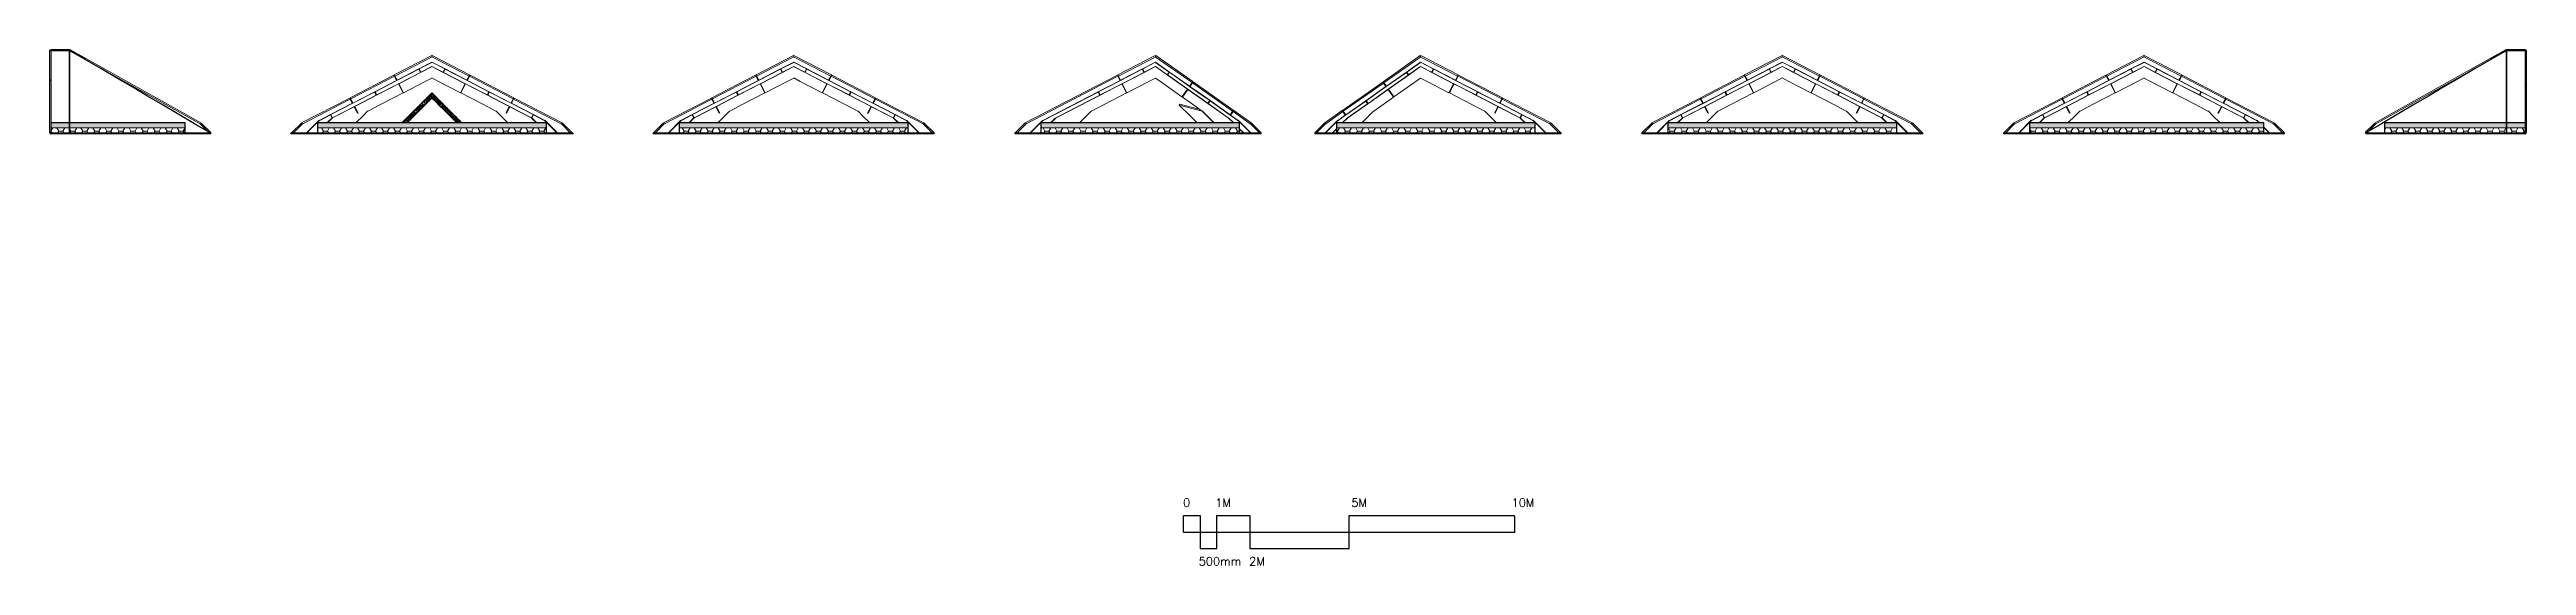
# Model space of a CAD drawing. Header units: millimetres. Extents: x 155920 to 295199, y -4084 to 97293.
# Drawn here: x 156427 to 231175, y -4084 to 11480 of the extents above; entities that cross this region are included whole.
import ezdxf

# ---------------------------------------------------------------- set-up
doc = ezdxf.new("R2010")
doc.units = ezdxf.units.MM
doc.header["$MEASUREMENT"] = 0
doc.layers.get('0').update_dxf_attribs({"linetype": 'CONTINUOUS'})
doc.layers.add('1STFL', color=7, linetype='CONTINUOUS')
for name, color, linetype, lineweight in [('A-GENM', 8, 'CONTINUOUS', 9), ('A-GLAZ-CURT', 7, 'CONTINUOUS', 9), ('A-GLAZ-CWMG', 7, 'CONTINUOUS', 9), ('A-WALL', 7, 'CONTINUOUS', 9), ('A-WALL-PATT', 7, 'CONTINUOUS', 25)]:
    doc.layers.add(name, color=color, linetype=linetype, lineweight=lineweight)
doc.styles.get("Standard").update_dxf_attribs({"font": 'simplex'})

# ---------------------------------------------------------------- blocks, each defined once
blk = doc.blocks.new('A1200DB')
at = {"color": 0}
for p, q in [((0, 500.0001), (500.0001, 500.0001)), ((0, 0), (0, 500.0001)), ((0, 0), (10000.002, 0)), ((500.0001, 500.0001), (500.0001, -500.0001)), ((1000.0002, 500.0001), (2000.0004, 500.0001)), ((1000.0002, -500.0001), (1000.0002, 500.0001)), ((2000.0004, 500.0001), (2000.0004, -500.0001)), ((5000.0008, 500.0001), (9950.002, 500.0001)), ((5000.0008, -500.0001), (5000.0008, 500.0001)), ((10000.002, 0), (10000.002, 450.0001)), ((500.0001, -500.0001), (1000.0002, -500.0001)), ((2000.0004, -500.0001), (5000.0008, -500.0001))]:
    blk.add_line(p, q, dxfattribs=at)
blk.add_arc((9950.002, 450.0001), 50, 0, 90, dxfattribs=at)
for s, p in [('0', (-15.874696, 762.913406)), ('1M', (952.65872, 762.913406)), ('5M', (5061.905289, 762.913406)), ('10M', (9898.617195, 762.913406)), ('500mm', (457.32062, -1006.724672)), ('2M', (1979.659775, -1006.724672))]:
    blk.add_text(s, height=250.00005, dxfattribs=at).set_placement(p)

msp = doc.modelspace()

# ---------------------------------------------------------------- hatches: boundary and pattern name
at = {"layer": 'A-WALL-PATT', "lineweight": 9}
h = msp.add_hatch(color=256, dxfattribs=at)
h.paths.add_polyline_path([(231141, 9117), (231141, 9267), (226888, 9267), (226888, 9117), (227308, 9117)], flags=0)
h.paths.add_polyline_path([(223246, 9117), (223246, 9267), (216177, 9267), (216177, 9117), (222524, 9117)], flags=0)
h.paths.add_polyline_path([(212175, 9117), (212175, 9267), (205260, 9267), (205260, 9117), (210564, 9117)], flags=0)
h.paths.add_polyline_path([(201258, 9117), (201258, 9267), (195264, 9267), (195264, 9117), (200995, 9117)], flags=0)
h.paths.add_polyline_path([(192337, 9117), (192337, 9267), (186344, 9267), (186344, 9117), (191427, 9117)], flags=0)
h.paths.add_polyline_path([(182342, 9117), (182342, 9267), (175427, 9267), (175427, 9117), (181859, 9117)], flags=0)
h.paths.add_polyline_path([(171425, 9117), (171425, 9267), (164510, 9267), (164510, 9117), (169898, 9117)], flags=0)
h.paths.add_polyline_path([(160515, 9117), (160515, 9267), (156461, 9267), (156461, 9117), (160330, 9117)], flags=0)

# ---------------------------------------------------------------- linework, layer by layer
at = {"layer": 'A-GENM', "lineweight": 30}
for p, q in [((157033, 11461), (156461, 11461)), ((156461, 11461), (156461, 8967)), ((157033, 8967), (157033, 11461)), ((157033, 11461), (157033, 8967)), ((157504, 11184), (157033, 11461)), ((230569, 11461), (230098, 11184)), ((230569, 11461), (230569, 8967)), ((231141, 11461), (230569, 11461)), ((230569, 8967), (230569, 11461)), ((231141, 8967), (231141, 11461)), ((157975, 10907), (157504, 11184)), ((158446, 10630), (157975, 10907)), ((158916, 10353), (158446, 10630)), ((229156, 10630), (228685, 10353)), ((229627, 10907), (229156, 10630)), ((230098, 11184), (229627, 10907)), ((159387, 10076), (158916, 10353)), ((159858, 9799), (159387, 10076)), ((160329, 9522), (159858, 9799)), ((227743, 9799), (227273, 9522)), ((228214, 10076), (227743, 9799)), ((228685, 10353), (228214, 10076)), ((160800, 9244), (160329, 9522)), ((161271, 8967), (160800, 9244)), ((226802, 9244), (226331, 8967)), ((227273, 9522), (226802, 9244)), ((156461, 8967), (157033, 8967)), ((157033, 8967), (161271, 8967)), ((226331, 8967), (230569, 8967)), ((230569, 8967), (231141, 8967))]:
    msp.add_line(p, q, dxfattribs=at)
at = {"layer": 'A-GLAZ-CURT', "lineweight": 20}
for p, q in [((156427, 11464), (156427, 10565)), ((156461, 11464), (156427, 11464)), ((157033, 11480), (156461, 11480)), ((156461, 11480), (156461, 11442)), ((156461, 10565), (156461, 11464)), ((156461, 11442), (157033, 11442)), ((157041, 11478), (157025, 11444)), ((157025, 11444), (160975, 9235)), ((157033, 11442), (157033, 11480)), ((161008, 9259), (157041, 11478)), ((167960, 11296), (166831, 10713)), ((166848, 10681), (167975, 11263)), ((167975, 11296), (167960, 11263)), ((167975, 11263), (167960, 11296)), ((167960, 11263), (169086, 10681)), ((169103, 10713), (167975, 11296)), ((178877, 11296), (177748, 10713)), ((177765, 10681), (178891, 11263)), ((178891, 11296), (178877, 11263)), ((178891, 11263), (178877, 11296)), ((178877, 11263), (180003, 10681)), ((180020, 10713), (178891, 11296)), ((189794, 11296), (188665, 10713)), ((188682, 10681), (189809, 11263)), ((189811, 11296), (189793, 11265)), ((189793, 11265), (190904, 10482)), ((189809, 11263), (189794, 11296)), ((190925, 10512), (189811, 11296)), ((197790, 11296), (196673, 10509)), ((196694, 10480), (197809, 11265)), ((197809, 11265), (197790, 11296)), ((197807, 11296), (197793, 11263)), ((197793, 11263), (198919, 10681)), ((198936, 10713), (197807, 11296)), ((208710, 11296), (207581, 10713)), ((207598, 10681), (208724, 11263)), ((208724, 11296), (208710, 11263)), ((208724, 11263), (208710, 11296)), ((208710, 11263), (209836, 10681)), ((209853, 10713), (208724, 11296)), ((219627, 11296), (218498, 10713)), ((218515, 10681), (219641, 11263)), ((219641, 11263), (219627, 11296)), ((219641, 11296), (219627, 11263)), ((219627, 11263), (220753, 10681)), ((220770, 10713), (219641, 11296)), ((230561, 11478), (226594, 9259)), ((226627, 9235), (230576, 11444)), ((230576, 11444), (230561, 11478)), ((231141, 11480), (230569, 11480)), ((230569, 11480), (230569, 11442)), ((230569, 11442), (231141, 11442)), ((231141, 11442), (231141, 11480)), ((231141, 11464), (231141, 10565)), ((231175, 11464), (231141, 11464)), ((231175, 10565), (231175, 11464)), ((156427, 10565), (156461, 10565)), ((156427, 10549), (156427, 8969)), ((156461, 10549), (156427, 10549)), ((156461, 8969), (156461, 10549)), ((166817, 10706), (165499, 10024)), ((165516, 9992), (166834, 10673)), ((166834, 10673), (166817, 10706)), ((166831, 10713), (166848, 10681)), ((169086, 10681), (169103, 10713)), ((169117, 10706), (169101, 10673)), ((169101, 10673), (170419, 9992)), ((170436, 10024), (169117, 10706)), ((177734, 10706), (176416, 10024)), ((176433, 9992), (177751, 10673)), ((177751, 10673), (177734, 10706)), ((177748, 10713), (177765, 10681)), ((180003, 10681), (180020, 10713)), ((180034, 10706), (180018, 10673)), ((180018, 10673), (181336, 9992)), ((181353, 10024), (180034, 10706)), ((188651, 10706), (185869, 9267)), ((185899, 9242), (188668, 10673)), ((188668, 10673), (188651, 10706)), ((188665, 10713), (188682, 10681)), ((190904, 10482), (190925, 10512)), ((190938, 10502), (190917, 10473)), ((190917, 10473), (192130, 9619)), ((192151, 9649), (190938, 10502)), ((196660, 10500), (195447, 9646)), ((195468, 9617), (196681, 10471)), ((196681, 10471), (196660, 10500)), ((196673, 10509), (196694, 10480)), ((198919, 10681), (198936, 10713)), ((198950, 10706), (198934, 10673)), ((198934, 10673), (200252, 9992)), ((200269, 10024), (198950, 10706)), ((207567, 10706), (206249, 10024)), ((206266, 9992), (207584, 10673)), ((207584, 10673), (207567, 10706)), ((207581, 10713), (207598, 10681)), ((209836, 10681), (209853, 10713)), ((209867, 10706), (209851, 10673)), ((209851, 10673), (211169, 9992)), ((211186, 10024), (209867, 10706)), ((218484, 10706), (217166, 10024)), ((217182, 9992), (218501, 10673)), ((218501, 10673), (218484, 10706)), ((218498, 10713), (218515, 10681)), ((220753, 10681), (220770, 10713)), ((220784, 10706), (220767, 10673)), ((220767, 10673), (222086, 9992)), ((222102, 10024), (220784, 10706)), ((231141, 10565), (231175, 10565)), ((231141, 10549), (231141, 8985)), ((231175, 10549), (231141, 10549)), ((231175, 8985), (231175, 10549)), ((165485, 10017), (164035, 9267)), ((164066, 9242), (165501, 9984)), ((165501, 9984), (165485, 10017)), ((165499, 10024), (165516, 9992)), ((170419, 9992), (170436, 10024)), ((170450, 10017), (170433, 9984)), ((170433, 9984), (171869, 9242)), ((171900, 9267), (170450, 10017)), ((176402, 10017), (174952, 9267)), ((174982, 9242), (176418, 9984)), ((176418, 9984), (176402, 10017)), ((176416, 10024), (176433, 9992)), ((181336, 9992), (181353, 10024)), ((181367, 10017), (181350, 9984)), ((181350, 9984), (182786, 9242)), ((182816, 9267), (181367, 10017)), ((200252, 9992), (200269, 10024)), ((200283, 10017), (200266, 9984)), ((200266, 9984), (201702, 9242)), ((201732, 9267), (200283, 10017)), ((206235, 10017), (204785, 9267)), ((204815, 9242), (206251, 9984)), ((206251, 9984), (206235, 10017)), ((206249, 10024), (206266, 9992)), ((211169, 9992), (211186, 10024)), ((211200, 10017), (211183, 9984)), ((211183, 9984), (212619, 9242)), ((212649, 9267), (211200, 10017)), ((217152, 10017), (215702, 9267)), ((215732, 9242), (217168, 9984)), ((217168, 9984), (217152, 10017)), ((217166, 10024), (217182, 9992)), ((222086, 9992), (222102, 10024)), ((222117, 10017), (222100, 9984)), ((222100, 9984), (223536, 9242)), ((223566, 9267), (222117, 10017)), ((161015, 9254), (160968, 9240)), ((160968, 9240), (161250, 8958)), ((160975, 9235), (161008, 9259)), ((161291, 8977), (161015, 9254)), ((161250, 8958), (161291, 8977)), ((164028, 9262), (163743, 8977)), ((163743, 8977), (163784, 8958)), ((163784, 8958), (164073, 9248)), ((164073, 9248), (164028, 9262)), ((164035, 9267), (164066, 9242)), ((171907, 9262), (171862, 9248)), ((171862, 9248), (172151, 8958)), ((171869, 9242), (171900, 9267)), ((172192, 8977), (171907, 9262)), ((172151, 8958), (172192, 8977)), ((174944, 9262), (174660, 8977)), ((174660, 8977), (174700, 8958)), ((174700, 8958), (174990, 9248)), ((174990, 9248), (174944, 9262)), ((174952, 9267), (174982, 9242)), ((182824, 9262), (182778, 9248)), ((182778, 9248), (183068, 8958)), ((182786, 9242), (182816, 9267)), ((183109, 8977), (182824, 9262)), ((183068, 8958), (183109, 8977)), ((185861, 9262), (185577, 8977)), ((185577, 8977), (185617, 8958)), ((185617, 8958), (185907, 9248)), ((185907, 9248), (185861, 9262)), ((185869, 9267), (185899, 9242)), ((192130, 9619), (192151, 9649)), ((192164, 9639), (192143, 9610)), ((192143, 9610), (192663, 9244)), ((192693, 9267), (192164, 9639)), ((192696, 9264), (192660, 9247)), ((192660, 9247), (192950, 8957)), ((192663, 9244), (192693, 9267)), ((192982, 8978), (192696, 9264)), ((192950, 8957), (192982, 8978)), ((194905, 9264), (194619, 8978)), ((194619, 8978), (194651, 8957)), ((194651, 8957), (194942, 9247)), ((194942, 9247), (194905, 9264)), ((195434, 9637), (194909, 9267)), ((194909, 9267), (194938, 9244)), ((194938, 9244), (195455, 9607)), ((195455, 9607), (195434, 9637)), ((195447, 9646), (195468, 9617)), ((201740, 9262), (201694, 9248)), ((201694, 9248), (201984, 8958)), ((201702, 9242), (201732, 9267)), ((202025, 8977), (201740, 9262)), ((201984, 8958), (202025, 8977)), ((204777, 9262), (204493, 8977)), ((204493, 8977), (204533, 8958)), ((204533, 8958), (204823, 9248)), ((204823, 9248), (204777, 9262)), ((204785, 9267), (204815, 9242)), ((212657, 9262), (212611, 9248)), ((212611, 9248), (212901, 8958)), ((212619, 9242), (212649, 9267)), ((212942, 8977), (212657, 9262)), ((212901, 8958), (212942, 8977)), ((215694, 9262), (215410, 8977)), ((215410, 8977), (215450, 8958)), ((215450, 8958), (215740, 9248)), ((215740, 9248), (215694, 9262)), ((215702, 9267), (215732, 9242)), ((223574, 9262), (223528, 9248)), ((223528, 9248), (223818, 8958)), ((223536, 9242), (223566, 9267)), ((223859, 8977), (223574, 9262)), ((223818, 8958), (223859, 8977)), ((226587, 9254), (226310, 8977)), ((226310, 8977), (226352, 8958)), ((226352, 8958), (226633, 9240)), ((226633, 9240), (226587, 9254)), ((226594, 9259), (226627, 9235)), ((231141, 8985), (231175, 8985)), ((156427, 8969), (156461, 8969)), ((158543, 8967), (156479, 8967)), ((156479, 8967), (156479, 8933)), ((156479, 8933), (158543, 8933)), ((158543, 8933), (158543, 8967)), ((161293, 8967), (158559, 8967)), ((158559, 8967), (158559, 8933)), ((158559, 8933), (161293, 8933)), ((161293, 8933), (161293, 8967)), ((164543, 8967), (163726, 8967)), ((163726, 8967), (163726, 8933)), ((163726, 8933), (164543, 8933)), ((164543, 8933), (164543, 8967)), ((167543, 8967), (164559, 8967)), ((164559, 8967), (164559, 8933)), ((164559, 8933), (167543, 8933)), ((167543, 8933), (167543, 8967)), ((170543, 8967), (167559, 8967)), ((167559, 8967), (167559, 8933)), ((167559, 8933), (170543, 8933)), ((170543, 8933), (170543, 8967)), ((172209, 8967), (170559, 8967)), ((170559, 8967), (170559, 8933)), ((170559, 8933), (172209, 8933)), ((172209, 8933), (172209, 8967)), ((176543, 8967), (174643, 8967)), ((174643, 8967), (174643, 8933)), ((174643, 8933), (176543, 8933)), ((176543, 8933), (176543, 8967)), ((179543, 8967), (176559, 8967)), ((176559, 8967), (176559, 8933)), ((176559, 8933), (179543, 8933)), ((179543, 8933), (179543, 8967)), ((182543, 8967), (179559, 8967)), ((179559, 8967), (179559, 8933)), ((179559, 8933), (182543, 8933)), ((182543, 8933), (182543, 8967)), ((183126, 8967), (182559, 8967)), ((182559, 8967), (182559, 8933)), ((182559, 8933), (183126, 8933)), ((183126, 8933), (183126, 8967)), ((188543, 8967), (185559, 8967)), ((185559, 8967), (185559, 8933)), ((185559, 8933), (188543, 8933)), ((188543, 8933), (188543, 8967)), ((191543, 8967), (188559, 8967)), ((188559, 8967), (188559, 8933)), ((188559, 8933), (191543, 8933)), ((191543, 8933), (191543, 8967)), ((192988, 8967), (191559, 8967)), ((191559, 8967), (191559, 8933)), ((191559, 8933), (192988, 8933)), ((192988, 8933), (192988, 8967)), ((197543, 8967), (194614, 8967)), ((194614, 8967), (194614, 8933)), ((194614, 8933), (197543, 8933)), ((197543, 8933), (197543, 8967)), ((200543, 8967), (197559, 8967)), ((197559, 8967), (197559, 8933)), ((197559, 8933), (200543, 8933)), ((200543, 8933), (200543, 8967)), ((202042, 8967), (200559, 8967)), ((200559, 8967), (200559, 8933)), ((200559, 8933), (202042, 8933)), ((202042, 8933), (202042, 8967)), ((206543, 8967), (204476, 8967)), ((204476, 8967), (204476, 8933)), ((204476, 8933), (206543, 8933)), ((206543, 8933), (206543, 8967)), ((209543, 8967), (206559, 8967)), ((206559, 8967), (206559, 8933)), ((206559, 8933), (209543, 8933)), ((209543, 8933), (209543, 8967)), ((212543, 8967), (209559, 8967)), ((209559, 8967), (209559, 8933)), ((209559, 8933), (212543, 8933)), ((212543, 8933), (212543, 8967)), ((212959, 8967), (212559, 8967)), ((212559, 8967), (212559, 8933)), ((212559, 8933), (212959, 8933)), ((212959, 8933), (212959, 8967)), ((215543, 8967), (215393, 8967)), ((215393, 8967), (215393, 8933)), ((215393, 8933), (215543, 8933)), ((215543, 8933), (215543, 8967)), ((218543, 8967), (215559, 8967)), ((215559, 8967), (215559, 8933)), ((215559, 8933), (218543, 8933)), ((218543, 8933), (218543, 8967)), ((221543, 8967), (218559, 8967)), ((218559, 8967), (218559, 8933)), ((218559, 8933), (221543, 8933)), ((221543, 8933), (221543, 8967)), ((223876, 8967), (221559, 8967)), ((221559, 8967), (221559, 8933)), ((221559, 8933), (223876, 8933)), ((223876, 8933), (223876, 8967)), ((227543, 8967), (226331, 8967)), ((226331, 8967), (226331, 8933)), ((226331, 8933), (227543, 8933)), ((227543, 8933), (227543, 8967)), ((230543, 8967), (227559, 8967)), ((227559, 8967), (227559, 8933)), ((227559, 8933), (230543, 8933)), ((230543, 8933), (230543, 8967)), ((231123, 8967), (230559, 8967)), ((230559, 8967), (230559, 8933)), ((230559, 8933), (231123, 8933)), ((231123, 8933), (231123, 8967))]:
    msp.add_line(p, q, dxfattribs=at)
at = {"layer": 'A-GLAZ-CURT'}
for p, q in [((166240, 10207), (166899, 10547)), ((166908, 10547), (166249, 10206)), ((166899, 10547), (166834, 10673)), ((166848, 10681), (166913, 10555)), ((166887, 10571), (166894, 10575)), ((166894, 10575), (166901, 10579)), ((166894, 10575), (166908, 10547)), ((167568, 10887), (166908, 10547)), ((166913, 10555), (167572, 10895)), ((166958, 10451), (167617, 10792)), ((167626, 10791), (166967, 10450)), ((167108, 10177), (167767, 10518)), ((167565, 10892), (167568, 10887)), ((167617, 10792), (167568, 10887)), ((167572, 10895), (167968, 11100)), ((167580, 10899), (167582, 10895)), ((167968, 11094), (167582, 10895)), ((167582, 10895), (167631, 10799)), ((167605, 10815), (167612, 10819)), ((167612, 10819), (167619, 10823)), ((167612, 10819), (167626, 10791)), ((167973, 10970), (167626, 10791)), ((167631, 10799), (167967, 10972)), ((167767, 10518), (167967, 10621)), ((168353, 10895), (167962, 11097)), ((167967, 10967), (167962, 10970)), ((167967, 11100), (168362, 10896)), ((168308, 10791), (167967, 10967)), ((167967, 10622), (168167, 10518)), ((167968, 10972), (168303, 10799)), ((167973, 11097), (167969, 11095)), ((168167, 10518), (168826, 10177)), ((168303, 10799), (168353, 10895)), ((168308, 10791), (168323, 10819)), ((168967, 10450), (168308, 10791)), ((168316, 10823), (168323, 10819)), ((168367, 10888), (168318, 10791)), ((168318, 10791), (168977, 10451)), ((168323, 10819), (168330, 10815)), ((168353, 10895), (168355, 10899)), ((168362, 10896), (169021, 10555)), ((168367, 10888), (168369, 10892)), ((169026, 10547), (168367, 10888)), ((169021, 10555), (169086, 10681)), ((169026, 10547), (169033, 10560)), ((169685, 10206), (169026, 10547)), ((169101, 10673), (169036, 10548)), ((169036, 10548), (169695, 10207)), ((177157, 10207), (177816, 10547)), ((177825, 10547), (177166, 10206)), ((177816, 10547), (177751, 10673)), ((177765, 10681), (177830, 10555)), ((177804, 10571), (177811, 10575)), ((177811, 10575), (177818, 10579)), ((177811, 10575), (177825, 10547)), ((178484, 10887), (177825, 10547)), ((177830, 10555), (178489, 10895)), ((177875, 10451), (178534, 10791)), ((178543, 10791), (177884, 10450)), ((178025, 10177), (178684, 10518)), ((178482, 10892), (178484, 10887)), ((178534, 10791), (178484, 10887)), ((178489, 10895), (178885, 11100)), ((178496, 10899), (178499, 10895)), ((178885, 11094), (178499, 10895)), ((178499, 10895), (178548, 10799)), ((178522, 10815), (178529, 10819)), ((178529, 10819), (178536, 10823)), ((178529, 10819), (178543, 10791)), ((178884, 10967), (178543, 10791)), ((178548, 10799), (178884, 10972)), ((178684, 10518), (178884, 10621)), ((179270, 10895), (178879, 11097)), ((179225, 10791), (178879, 10970)), ((178884, 11100), (179279, 10896)), ((178890, 10970), (178884, 10967)), ((178884, 10622), (179084, 10518)), ((178885, 10972), (179220, 10799)), ((178890, 11097), (178887, 11096)), ((179084, 10518), (179743, 10177)), ((179220, 10799), (179270, 10895)), ((179225, 10791), (179240, 10819)), ((179884, 10450), (179225, 10791)), ((179233, 10823), (179240, 10819)), ((179284, 10888), (179234, 10791)), ((179234, 10791), (179894, 10451)), ((179240, 10819), (179247, 10815)), ((179270, 10895), (179272, 10899)), ((179279, 10896), (179938, 10555)), ((179284, 10888), (179286, 10892)), ((179943, 10547), (179284, 10888)), ((179938, 10555), (180003, 10681)), ((179943, 10547), (179958, 10575)), ((180602, 10206), (179943, 10547)), ((179951, 10579), (179958, 10575)), ((180018, 10673), (179953, 10548)), ((179953, 10548), (180612, 10207)), ((179958, 10575), (179965, 10571)), ((188074, 10206), (188733, 10547)), ((188742, 10547), (188083, 10206)), ((188733, 10547), (188668, 10673)), ((188682, 10681), (188747, 10555)), ((188721, 10571), (188728, 10575)), ((188728, 10575), (188735, 10578)), ((188728, 10575), (188742, 10547)), ((189402, 10887), (188742, 10547)), ((188747, 10555), (189406, 10895)), ((188792, 10451), (189451, 10791)), ((189460, 10791), (188801, 10450)), ((188942, 10177), (189601, 10518)), ((189399, 10892), (189402, 10887)), ((189451, 10791), (189402, 10887)), ((189406, 10895), (189801, 11099)), ((189413, 10899), (189416, 10895)), ((189804, 11095), (189416, 10895)), ((189416, 10895), (189465, 10799)), ((189439, 10815), (189446, 10819)), ((189446, 10819), (189453, 10823)), ((189446, 10819), (189460, 10791)), ((189804, 10968), (189460, 10791)), ((189465, 10799), (189801, 10972)), ((189601, 10518), (189800, 10621)), ((189799, 10621), (189993, 10484)), ((189800, 11099), (190221, 10803)), ((190211, 10803), (189800, 11093)), ((189800, 10971), (190154, 10722)), ((190157, 10714), (189800, 10965)), ((189993, 10484), (190600, 10057)), ((190154, 10722), (190211, 10803)), ((190176, 10740), (190157, 10714)), ((190765, 10287), (190157, 10714)), ((190225, 10794), (190167, 10713)), ((190185, 10740), (190167, 10713)), ((190167, 10713), (190774, 10286)), ((190170, 10745), (190176, 10740)), ((190176, 10740), (190183, 10736)), ((190185, 10740), (190227, 10798)), ((190211, 10803), (190214, 10807)), ((190221, 10803), (190828, 10375)), ((190227, 10798), (190225, 10794)), ((190832, 10367), (190225, 10794)), ((190828, 10375), (190904, 10482)), ((190917, 10473), (190841, 10366)), ((190928, 10489), (190938, 10502)), ((196683, 10495), (196673, 10509)), ((196756, 10362), (196681, 10471)), ((196694, 10480), (196770, 10372)), ((197372, 10790), (196766, 10363)), ((196770, 10372), (197376, 10798)), ((196822, 10282), (197429, 10708)), ((197438, 10709), (196832, 10283)), ((196994, 10051), (197600, 10478)), ((197372, 10790), (197370, 10794)), ((197429, 10708), (197372, 10790)), ((197376, 10798), (197803, 11098)), ((197424, 10744), (197383, 10803)), ((197385, 10799), (197383, 10803)), ((197801, 11091), (197385, 10799)), ((197385, 10799), (197442, 10718)), ((197413, 10731), (197420, 10736)), ((197420, 10736), (197426, 10740)), ((197438, 10709), (197420, 10736)), ((197442, 10718), (197424, 10744)), ((197801, 10964), (197438, 10709)), ((197442, 10718), (197802, 10971)), ((197600, 10478), (197803, 10620)), ((198186, 10895), (197798, 11095)), ((198141, 10791), (197798, 10968)), ((197800, 10972), (198136, 10799)), ((197801, 11099), (198195, 10895)), ((197801, 10621), (198000, 10518)), ((198000, 10518), (198659, 10177)), ((198136, 10799), (198186, 10895)), ((198141, 10791), (198156, 10819)), ((198800, 10450), (198141, 10791)), ((198148, 10822), (198156, 10819)), ((198200, 10887), (198150, 10791)), ((198150, 10791), (198809, 10451)), ((198156, 10819), (198163, 10815)), ((198186, 10895), (198188, 10899)), ((198195, 10895), (198854, 10555)), ((198200, 10887), (198202, 10892)), ((198859, 10546), (198200, 10887)), ((198854, 10555), (198919, 10681)), ((198859, 10546), (198874, 10575)), ((199518, 10206), (198859, 10546)), ((198867, 10578), (198874, 10575)), ((198934, 10673), (198868, 10547)), ((198868, 10547), (199528, 10206)), ((198874, 10575), (198881, 10571)), ((206990, 10206), (207649, 10547)), ((207659, 10546), (206999, 10205)), ((207649, 10547), (207584, 10673)), ((207598, 10681), (207663, 10554)), ((207637, 10571), (207644, 10574)), ((207644, 10574), (207651, 10578)), ((207644, 10574), (207659, 10546)), ((208318, 10887), (207659, 10546)), ((207663, 10554), (208323, 10895)), ((207708, 10451), (208367, 10791)), ((208377, 10791), (207717, 10450)), ((207858, 10178), (208517, 10518)), ((208315, 10891), (208318, 10887)), ((208367, 10791), (208318, 10887)), ((208323, 10895), (208718, 11099)), ((208330, 10899), (208332, 10894)), ((208718, 11094), (208332, 10894)), ((208332, 10894), (208381, 10799)), ((208355, 10815), (208362, 10819)), ((208362, 10819), (208369, 10822)), ((208362, 10819), (208377, 10791)), ((208717, 10967), (208377, 10791)), ((208381, 10799), (208717, 10972)), ((208517, 10518), (208717, 10622)), ((209103, 10895), (208712, 11096)), ((209058, 10791), (208712, 10969)), ((208717, 11099), (209112, 10895)), ((208717, 10972), (209053, 10799)), ((208723, 10970), (208717, 10967)), ((208717, 10622), (208917, 10518)), ((208723, 11096), (208721, 11095)), ((208917, 10518), (209576, 10177)), ((209053, 10799), (209103, 10895)), ((209058, 10791), (209073, 10819)), ((209717, 10450), (209058, 10791)), ((209065, 10823), (209073, 10819)), ((209117, 10887), (209067, 10791)), ((209067, 10791), (209726, 10451)), ((209073, 10819), (209080, 10815)), ((209103, 10895), (209105, 10899)), ((209112, 10895), (209771, 10555)), ((209117, 10887), (209119, 10892)), ((209776, 10546), (209117, 10887)), ((209771, 10555), (209836, 10681)), ((209776, 10546), (209791, 10575)), ((210435, 10206), (209776, 10546)), ((209784, 10578), (209791, 10575)), ((209851, 10673), (209785, 10547)), ((209785, 10547), (210445, 10206)), ((209791, 10575), (209798, 10571)), ((217907, 10206), (218566, 10547)), ((218575, 10546), (217916, 10206)), ((218566, 10547), (218501, 10673)), ((218515, 10681), (218580, 10554)), ((218568, 10560), (218575, 10546)), ((219234, 10887), (218575, 10546)), ((218580, 10554), (219239, 10895)), ((218625, 10451), (219284, 10791)), ((219293, 10791), (218634, 10450)), ((218775, 10177), (219434, 10518)), ((219232, 10892), (219234, 10887)), ((219284, 10791), (219234, 10887)), ((219239, 10895), (219634, 11099)), ((219246, 10899), (219249, 10894)), ((219634, 11094), (219249, 10894)), ((219249, 10894), (219298, 10799)), ((219272, 10815), (219279, 10819)), ((219279, 10819), (219286, 10823)), ((219279, 10819), (219293, 10791)), ((219639, 10970), (219293, 10791)), ((219298, 10799), (219634, 10972)), ((219434, 10518), (219634, 10622)), ((220020, 10895), (219629, 11097)), ((219634, 10967), (219629, 10970)), ((219634, 11099), (220029, 10895)), ((219634, 10972), (219970, 10799)), ((219975, 10791), (219634, 10967)), ((219634, 10621), (219834, 10518)), ((219640, 11097), (219635, 11094)), ((219834, 10518), (220493, 10177)), ((219970, 10799), (220020, 10895)), ((219975, 10791), (219989, 10819)), ((220634, 10450), (219975, 10791)), ((219982, 10823), (219989, 10819)), ((220034, 10887), (219984, 10791)), ((219984, 10791), (220643, 10451)), ((219989, 10819), (219997, 10815)), ((220020, 10895), (220022, 10899)), ((220029, 10895), (220688, 10555)), ((220034, 10887), (220036, 10892)), ((220693, 10547), (220034, 10887)), ((220688, 10555), (220753, 10681)), ((220693, 10547), (220708, 10575)), ((221352, 10206), (220693, 10547)), ((220700, 10578), (220708, 10575)), ((220767, 10673), (220702, 10547)), ((220702, 10547), (221361, 10206)), ((220708, 10575), (220715, 10571)), ((164907, 9518), (165567, 9858)), ((165576, 9858), (164917, 9517)), ((164966, 9421), (165625, 9762)), ((165621, 9754), (164970, 9418)), ((165567, 9858), (165501, 9984)), ((165516, 9992), (165581, 9866)), ((165554, 9882), (165561, 9886)), ((165561, 9886), (165568, 9890)), ((165561, 9886), (165576, 9858)), ((166235, 10199), (165576, 9858)), ((165581, 9866), (166240, 10207)), ((165618, 9758), (165621, 9754)), ((165720, 9562), (165621, 9754)), ((165625, 9762), (166285, 10103)), ((165633, 9766), (165635, 9761)), ((166294, 10102), (165635, 9761)), ((165635, 9761), (165736, 9566)), ((166037, 9624), (166435, 9829)), ((166233, 10203), (166235, 10199)), ((166285, 10103), (166235, 10199)), ((166247, 10210), (166249, 10206)), ((166249, 10206), (166299, 10110)), ((166272, 10127), (166279, 10130)), ((166279, 10130), (166286, 10134)), ((166279, 10130), (166294, 10102)), ((166953, 10443), (166294, 10102)), ((166299, 10110), (166958, 10451)), ((166435, 9829), (167094, 10170)), ((166951, 10447), (166953, 10443)), ((167094, 10170), (166953, 10443)), ((166965, 10454), (166967, 10450)), ((166967, 10450), (167108, 10177)), ((168826, 10177), (168967, 10450)), ((168981, 10443), (168841, 10170)), ((168841, 10170), (169500, 9829)), ((168967, 10450), (168970, 10454)), ((168977, 10451), (169636, 10110)), ((168981, 10443), (168984, 10447)), ((169641, 10102), (168981, 10443)), ((169500, 9829), (169898, 9623)), ((169636, 10110), (169685, 10206)), ((169641, 10102), (169655, 10130)), ((170300, 9761), (169641, 10102)), ((169648, 10134), (169655, 10130)), ((169700, 10199), (169650, 10103)), ((169650, 10103), (170309, 9762)), ((169655, 10130), (169662, 10126)), ((169685, 10206), (169688, 10210)), ((169695, 10207), (170354, 9866)), ((169700, 10199), (169702, 10203)), ((170359, 9858), (169700, 10199)), ((170199, 9566), (170300, 9761)), ((170314, 9754), (170215, 9562)), ((170300, 9761), (170302, 9766)), ((170309, 9762), (170968, 9421)), ((170314, 9754), (170316, 9758)), ((170965, 9418), (170314, 9754)), ((170354, 9866), (170419, 9992)), ((170359, 9858), (170373, 9886)), ((171018, 9517), (170359, 9858)), ((170366, 9890), (170373, 9886)), ((170433, 9984), (170368, 9859)), ((170368, 9859), (171027, 9518)), ((170373, 9886), (170381, 9883)), ((175824, 9518), (176483, 9858)), ((176493, 9858), (175834, 9517)), ((175883, 9421), (176542, 9762)), ((176538, 9754), (175887, 9418)), ((176483, 9858), (176418, 9984)), ((176433, 9992), (176498, 9866)), ((176471, 9882), (176478, 9886)), ((176478, 9886), (176485, 9890)), ((176478, 9886), (176493, 9858)), ((177152, 10198), (176493, 9858)), ((176498, 9866), (177157, 10207)), ((176535, 9758), (176538, 9754)), ((176637, 9562), (176538, 9754)), ((176542, 9762), (177202, 10103)), ((176550, 9765), (176552, 9761)), ((177211, 10102), (176552, 9761)), ((176552, 9761), (176653, 9566)), ((176954, 9624), (177352, 9829)), ((177150, 10203), (177152, 10198)), ((177202, 10103), (177152, 10198)), ((177164, 10210), (177166, 10206)), ((177166, 10206), (177216, 10110)), ((177189, 10126), (177196, 10130)), ((177196, 10130), (177203, 10134)), ((177196, 10130), (177211, 10102)), ((177870, 10443), (177211, 10102)), ((177216, 10110), (177875, 10451)), ((177352, 9829), (178011, 10170)), ((177868, 10447), (177870, 10443)), ((178011, 10170), (177870, 10443)), ((177882, 10454), (177884, 10450)), ((177884, 10450), (178025, 10177)), ((179743, 10177), (179884, 10450)), ((179898, 10443), (179757, 10170)), ((179757, 10170), (180417, 9829)), ((179884, 10450), (179886, 10454)), ((179894, 10451), (180553, 10110)), ((179898, 10443), (179901, 10447)), ((180558, 10102), (179898, 10443)), ((180417, 9829), (180815, 9623)), ((180553, 10110), (180602, 10206)), ((180558, 10102), (180572, 10130)), ((181217, 9761), (180558, 10102)), ((180565, 10134), (180572, 10130)), ((180617, 10199), (180567, 10103)), ((180567, 10103), (181226, 9762)), ((180572, 10130), (180579, 10126)), ((180602, 10206), (180605, 10211)), ((180612, 10207), (181271, 9866)), ((180617, 10199), (180619, 10203)), ((181276, 9858), (180617, 10199)), ((181116, 9566), (181217, 9761)), ((181231, 9754), (181132, 9562)), ((181217, 9761), (181219, 9766)), ((181226, 9762), (181885, 9421)), ((181231, 9754), (181233, 9758)), ((181881, 9418), (181231, 9754)), ((181271, 9866), (181336, 9992)), ((181276, 9858), (181290, 9886)), ((181935, 9517), (181276, 9858)), ((181283, 9890), (181290, 9886)), ((181350, 9984), (181285, 9859)), ((181285, 9859), (181944, 9518)), ((181290, 9886), (181297, 9883)), ((186399, 9341), (188074, 10206)), ((188069, 10198), (186413, 9342)), ((186790, 9416), (188119, 10102)), ((188128, 10102), (186805, 9418)), ((187871, 9624), (188269, 9829)), ((188067, 10203), (188069, 10198)), ((188119, 10102), (188069, 10198)), ((188081, 10210), (188083, 10206)), ((188083, 10206), (188133, 10110)), ((188106, 10126), (188113, 10130)), ((188113, 10130), (188120, 10134)), ((188113, 10130), (188128, 10102)), ((188787, 10442), (188128, 10102)), ((188133, 10110), (188792, 10451)), ((188269, 9829), (188928, 10170)), ((188785, 10447), (188787, 10442)), ((188928, 10170), (188787, 10442)), ((188799, 10454), (188801, 10450)), ((188801, 10450), (188942, 10177)), ((190516, 9807), (190537, 9829)), ((191214, 9625), (190516, 9807)), ((190516, 9807), (190844, 9479)), ((190537, 9829), (191154, 9668)), ((190600, 10057), (190765, 10287)), ((190778, 10278), (190613, 10048)), ((190632, 10074), (190613, 10048)), ((190613, 10048), (190848, 9882)), ((190632, 10074), (190780, 10282)), ((190765, 10287), (190767, 10291)), ((190774, 10286), (191015, 10116)), ((190780, 10281), (190778, 10278)), ((191013, 10112), (190778, 10278)), ((190840, 10379), (190832, 10367)), ((191073, 10197), (190832, 10367)), ((190850, 10379), (190841, 10366)), ((190841, 10366), (191076, 10201)), ((190848, 9882), (191214, 9625)), ((191015, 10116), (191013, 10112)), ((191384, 9851), (191013, 10112)), ((191015, 10116), (191380, 9859)), ((191076, 10201), (191073, 10197)), ((191438, 9940), (191073, 10197)), ((191076, 10201), (191447, 9939)), ((191380, 9859), (191438, 9940)), ((191393, 9863), (191384, 9851)), ((191991, 9424), (191384, 9851)), ((191451, 9931), (191394, 9850)), ((191402, 9862), (191394, 9850)), ((191394, 9850), (192000, 9423)), ((191438, 9940), (191441, 9944)), ((191447, 9939), (192054, 9513)), ((191454, 9935), (191451, 9931)), ((192058, 9504), (191451, 9931)), ((196146, 9927), (195539, 9501)), ((195543, 9509), (196150, 9936)), ((195596, 9419), (196203, 9846)), ((196212, 9847), (195603, 9419)), ((196146, 9927), (196143, 9931)), ((196203, 9846), (196146, 9927)), ((196150, 9936), (196756, 10362)), ((196197, 9881), (196156, 9940)), ((196159, 9937), (196156, 9940)), ((196766, 10363), (196159, 9937)), ((196159, 9937), (196216, 9855)), ((196187, 9869), (196194, 9873)), ((196194, 9873), (196200, 9878)), ((196212, 9847), (196194, 9873)), ((196216, 9855), (196197, 9881)), ((196819, 10273), (196212, 9847)), ((196216, 9855), (196822, 10282)), ((196389, 9625), (196980, 10042)), ((196766, 10363), (196757, 10376)), ((196770, 10372), (196761, 10384)), ((196819, 10273), (196816, 10277)), ((196980, 10042), (196819, 10273)), ((196832, 10283), (196829, 10286)), ((196832, 10283), (196994, 10051)), ((196994, 10051), (196985, 10063)), ((198659, 10177), (198800, 10450)), ((198814, 10442), (198673, 10170)), ((198673, 10170), (199332, 9829)), ((198800, 10450), (198802, 10454)), ((198809, 10451), (199469, 10110)), ((198814, 10442), (198817, 10447)), ((199473, 10102), (198814, 10442)), ((199332, 9829), (199730, 9624)), ((199469, 10110), (199518, 10206)), ((199473, 10102), (199488, 10130)), ((200133, 9761), (199473, 10102)), ((199481, 10134), (199488, 10130)), ((199532, 10198), (199483, 10102)), ((199483, 10102), (200142, 9762)), ((199488, 10130), (199495, 10126)), ((199518, 10206), (199520, 10210)), ((199528, 10206), (200187, 9866)), ((199532, 10198), (199535, 10203)), ((200192, 9858), (199532, 10198)), ((200032, 9566), (200133, 9761)), ((200147, 9754), (200048, 9562)), ((200133, 9761), (200135, 9765)), ((200142, 9762), (200801, 9421)), ((200147, 9754), (200149, 9758)), ((200797, 9418), (200147, 9754)), ((200187, 9866), (200252, 9992)), ((200192, 9858), (200206, 9886)), ((200851, 9517), (200192, 9858)), ((200199, 9890), (200206, 9886)), ((200266, 9984), (200201, 9858)), ((200201, 9858), (200860, 9518)), ((200206, 9886), (200213, 9882)), ((205658, 9517), (206317, 9858)), ((206326, 9857), (205667, 9517)), ((205716, 9421), (206376, 9762)), ((206371, 9754), (205721, 9418)), ((206317, 9858), (206251, 9984)), ((206266, 9992), (206331, 9865)), ((206319, 9871), (206326, 9857)), ((206985, 10198), (206326, 9857)), ((206331, 9865), (206990, 10206)), ((206368, 9758), (206371, 9754)), ((206470, 9562), (206371, 9754)), ((206376, 9762), (207035, 10102)), ((206383, 9765), (206385, 9761)), ((207044, 10102), (206385, 9761)), ((206385, 9761), (206486, 9566)), ((206786, 9623), (207185, 9829)), ((206983, 10202), (206985, 10198)), ((207035, 10102), (206985, 10198)), ((206997, 10210), (206999, 10205)), ((206999, 10205), (207049, 10110)), ((207022, 10126), (207029, 10130)), ((207029, 10130), (207037, 10134)), ((207029, 10130), (207044, 10102)), ((207703, 10442), (207044, 10102)), ((207049, 10110), (207708, 10451)), ((207185, 9829), (207844, 10170)), ((207701, 10447), (207703, 10442)), ((207844, 10170), (207703, 10442)), ((207715, 10454), (207717, 10450)), ((207717, 10450), (207858, 10178)), ((209576, 10177), (209717, 10450)), ((209731, 10443), (209590, 10170)), ((209590, 10170), (210250, 9829)), ((209717, 10450), (209719, 10454)), ((209726, 10451), (210386, 10110)), ((209731, 10443), (209734, 10447)), ((210390, 10102), (209731, 10443)), ((210250, 9829), (210648, 9623)), ((210386, 10110), (210435, 10206)), ((210390, 10102), (210405, 10130)), ((211050, 9761), (210390, 10102)), ((210398, 10134), (210405, 10130)), ((210449, 10198), (210400, 10103)), ((210400, 10103), (211059, 9762)), ((210405, 10130), (210412, 10126)), ((210435, 10206), (210437, 10210)), ((210445, 10206), (211104, 9866)), ((210449, 10198), (210452, 10203)), ((211109, 9858), (210449, 10198)), ((210949, 9566), (211050, 9761)), ((211064, 9754), (210965, 9562)), ((211050, 9761), (211052, 9765)), ((211059, 9762), (211718, 9421)), ((211064, 9754), (211066, 9758)), ((211714, 9418), (211064, 9754)), ((211104, 9866), (211169, 9992)), ((211109, 9858), (211123, 9886)), ((211768, 9517), (211109, 9858)), ((211116, 9890), (211123, 9886)), ((211183, 9984), (211118, 9858)), ((211118, 9858), (211777, 9518)), ((211123, 9886), (211130, 9882)), ((216574, 9518), (217233, 9858)), ((217243, 9858), (216584, 9517)), ((216633, 9421), (217292, 9762)), ((217288, 9754), (216637, 9418)), ((217233, 9858), (217168, 9984)), ((217182, 9992), (217248, 9866)), ((217236, 9871), (217243, 9858)), ((217902, 10198), (217243, 9858)), ((217248, 9866), (217907, 10206)), ((217285, 9758), (217288, 9754)), ((217387, 9562), (217288, 9754)), ((217292, 9762), (217951, 10103)), ((217299, 9765), (217302, 9761)), ((217961, 10102), (217302, 9761)), ((217302, 9761), (217403, 9566)), ((217703, 9623), (218102, 9829)), ((217900, 10203), (217902, 10198)), ((217951, 10103), (217902, 10198)), ((217914, 10210), (217916, 10206)), ((217916, 10206), (217966, 10110)), ((217939, 10126), (217946, 10130)), ((217946, 10130), (217953, 10134)), ((217946, 10130), (217961, 10102)), ((218620, 10443), (217961, 10102)), ((217966, 10110), (218625, 10451)), ((218102, 9829), (218761, 10170)), ((218618, 10447), (218620, 10443)), ((218761, 10170), (218620, 10443)), ((218632, 10454), (218634, 10450)), ((218634, 10450), (218775, 10177)), ((220493, 10177), (220634, 10450)), ((220648, 10443), (220507, 10170)), ((220507, 10170), (221166, 9829)), ((220634, 10450), (220636, 10454)), ((220643, 10451), (221303, 10110)), ((220648, 10443), (220650, 10447)), ((221307, 10102), (220648, 10443)), ((221166, 9829), (221564, 9624)), ((221303, 10110), (221352, 10206)), ((221307, 10102), (221322, 10130)), ((221967, 9761), (221307, 10102)), ((221315, 10134), (221322, 10130)), ((221366, 10198), (221317, 10103)), ((221317, 10103), (221976, 9762)), ((221322, 10130), (221329, 10126)), ((221352, 10206), (221354, 10210)), ((221361, 10206), (222021, 9866)), ((221366, 10198), (221369, 10203)), ((222025, 9858), (221366, 10198)), ((221865, 9566), (221967, 9761)), ((221981, 9754), (221881, 9562)), ((221967, 9761), (221969, 9765)), ((221976, 9762), (222635, 9421)), ((221981, 9754), (221983, 9758)), ((222631, 9418), (221981, 9754)), ((222021, 9866), (222086, 9992)), ((222025, 9858), (222040, 9886)), ((222685, 9517), (222025, 9858)), ((222033, 9890), (222040, 9886)), ((222100, 9984), (222035, 9858)), ((222035, 9858), (222694, 9518)), ((222040, 9886), (222047, 9882)), ((161004, 9256), (161015, 9254)), ((164028, 9262), (164039, 9264)), ((164184, 8967), (164554, 9337)), ((164567, 9339), (164195, 8967)), ((164499, 8967), (164510, 8978)), ((164552, 9336), (164566, 9338)), ((164565, 9341), (164907, 9518)), ((164566, 9338), (164565, 9341)), ((164565, 9341), (164567, 9339)), ((164583, 9346), (164570, 9343)), ((164903, 9510), (164579, 9342)), ((164799, 9267), (164944, 9413)), ((164958, 9414), (164811, 9267)), ((164900, 9514), (164903, 9510)), ((164952, 9414), (164903, 9510)), ((164915, 9521), (164917, 9517)), ((164917, 9517), (164966, 9421)), ((164943, 9411), (164955, 9413)), ((164949, 9429), (164954, 9419)), ((164955, 9417), (164952, 9420)), ((164956, 9416), (164952, 9414)), ((164974, 9421), (164955, 9417)), ((164955, 9417), (164958, 9414)), ((164955, 9417), (164956, 9416)), ((164957, 9413), (164956, 9416)), ((165673, 9267), (165887, 9481)), ((165708, 9585), (165716, 9587)), ((165714, 9590), (165721, 9594)), ((165714, 9590), (165722, 9576)), ((165735, 9567), (165719, 9564)), ((165736, 9566), (165734, 9564)), ((165887, 9481), (166026, 9621)), ((166025, 9619), (166038, 9621)), ((166038, 9621), (166037, 9624)), ((169898, 9623), (169897, 9621)), ((169897, 9621), (169911, 9619)), ((169909, 9620), (170048, 9481)), ((170048, 9481), (170262, 9267)), ((170216, 9564), (170199, 9567)), ((170201, 9564), (170199, 9566)), ((170213, 9594), (170220, 9590)), ((170213, 9576), (170220, 9590)), ((170218, 9586), (170227, 9585)), ((170979, 9417), (170961, 9421)), ((170968, 9421), (171018, 9517)), ((170984, 9443), (170976, 9428)), ((170976, 9414), (170979, 9417)), ((171123, 9267), (170976, 9414)), ((170979, 9416), (170978, 9414)), ((170978, 9414), (170992, 9411)), ((170982, 9419), (170979, 9417)), ((170979, 9416), (170980, 9418)), ((170983, 9414), (170979, 9416)), ((170981, 9445), (170984, 9443)), ((170981, 9419), (170993, 9444)), ((170982, 9440), (170990, 9438)), ((171032, 9510), (170983, 9414)), ((170990, 9413), (171135, 9267)), ((170993, 9444), (170997, 9442)), ((171018, 9517), (171020, 9522)), ((171027, 9518), (171371, 9340)), ((171032, 9510), (171034, 9514)), ((171357, 9342), (171032, 9510)), ((171366, 9343), (171353, 9345)), ((171368, 9339), (171370, 9341)), ((171740, 8967), (171368, 9339)), ((171371, 9340), (171370, 9338)), ((171370, 9338), (171384, 9335)), ((171382, 9337), (171752, 8967)), ((171425, 8978), (171435, 8967)), ((171896, 9264), (171907, 9262)), ((174944, 9262), (174956, 9264)), ((175101, 8967), (175471, 9338)), ((175484, 9339), (175113, 8967)), ((175417, 8967), (175427, 8978)), ((175469, 9336), (175483, 9338)), ((175482, 9341), (175824, 9518)), ((175483, 9338), (175482, 9341)), ((175482, 9341), (175484, 9339)), ((175500, 9346), (175487, 9343)), ((175820, 9510), (175496, 9342)), ((175717, 9267), (175862, 9413)), ((175875, 9414), (175728, 9267)), ((175817, 9514), (175820, 9510)), ((175869, 9414), (175820, 9510)), ((175831, 9521), (175834, 9517)), ((175834, 9517), (175883, 9421)), ((175854, 9442), (175858, 9444)), ((175858, 9444), (175871, 9419)), ((175860, 9411), (175873, 9413)), ((175861, 9438), (175870, 9440)), ((175868, 9443), (175871, 9445)), ((175876, 9429), (175868, 9443)), ((175873, 9416), (175869, 9414)), ((175872, 9417), (175870, 9420)), ((175891, 9421), (175872, 9417)), ((175872, 9418), (175873, 9416)), ((175872, 9417), (175875, 9414)), ((175874, 9414), (175873, 9416)), ((176590, 9267), (176804, 9481)), ((176625, 9585), (176633, 9587)), ((176631, 9590), (176638, 9594)), ((176631, 9590), (176638, 9576)), ((176652, 9567), (176636, 9564)), ((176653, 9566), (176650, 9564)), ((176804, 9481), (176943, 9621)), ((176941, 9619), (176955, 9621)), ((176955, 9621), (176954, 9624)), ((180815, 9623), (180814, 9621)), ((180814, 9621), (180828, 9619)), ((180826, 9620), (180965, 9481)), ((180965, 9481), (181179, 9267)), ((181133, 9564), (181116, 9567)), ((181118, 9564), (181116, 9566)), ((181130, 9594), (181137, 9590)), ((181130, 9576), (181137, 9590)), ((181135, 9586), (181144, 9585)), ((181896, 9417), (181878, 9421)), ((181885, 9421), (181935, 9517)), ((181901, 9443), (181893, 9428)), ((181894, 9414), (181896, 9417)), ((182040, 9267), (181894, 9414)), ((181896, 9416), (181895, 9414)), ((181899, 9420), (181896, 9417)), ((181896, 9416), (181897, 9417)), ((181899, 9414), (181896, 9416)), ((181896, 9413), (181909, 9411)), ((181897, 9419), (181910, 9444)), ((181898, 9445), (181901, 9443)), ((181949, 9510), (181899, 9414)), ((181899, 9440), (181907, 9438)), ((181907, 9413), (182052, 9267)), ((181910, 9444), (181914, 9442)), ((181935, 9517), (181937, 9522)), ((181944, 9518), (182288, 9340)), ((181949, 9510), (181951, 9514)), ((182274, 9342), (181949, 9510)), ((182283, 9343), (182270, 9345)), ((182285, 9339), (182287, 9341)), ((182657, 8967), (182285, 9339)), ((182288, 9340), (182287, 9338)), ((182287, 9338), (182301, 9335)), ((182299, 9337), (182669, 8967)), ((182342, 8978), (182352, 8967)), ((182813, 9264), (182824, 9262)), ((185861, 9262), (185873, 9264)), ((186018, 8967), (186388, 9338)), ((186401, 9339), (186029, 8967)), ((186334, 8967), (186344, 8978)), ((186386, 9336), (186399, 9338)), ((186400, 9338), (186399, 9341)), ((186399, 9341), (186401, 9339)), ((186417, 9346), (186404, 9343)), ((186634, 9267), (186779, 9413)), ((186793, 9414), (186646, 9267)), ((186777, 9411), (186790, 9413)), ((186792, 9414), (186790, 9416)), ((186791, 9416), (186793, 9414)), ((186808, 9421), (186795, 9418)), ((187507, 9267), (187720, 9481)), ((187720, 9481), (187860, 9621)), ((187858, 9619), (187872, 9621)), ((187872, 9621), (187871, 9624)), ((190844, 9479), (191056, 9267)), ((191211, 9622), (191214, 9625)), ((191360, 9474), (191211, 9622)), ((191214, 9625), (191213, 9623)), ((191213, 9623), (191220, 9621)), ((191220, 9621), (191223, 9620)), ((191222, 9622), (191365, 9479)), ((191365, 9479), (191360, 9474)), ((191567, 9267), (191360, 9474)), ((191365, 9479), (191577, 9267)), ((191990, 9423), (191991, 9424)), ((191995, 9420), (191990, 9423)), ((191991, 9424), (191993, 9428)), ((192008, 9417), (191992, 9421)), ((192000, 9423), (192008, 9417)), ((192005, 9415), (192008, 9417)), ((192153, 9267), (192005, 9415)), ((192008, 9417), (192007, 9416)), ((192007, 9416), (192017, 9413)), ((192016, 9414), (192163, 9267)), ((192054, 9513), (192130, 9619)), ((192067, 9517), (192058, 9504)), ((192287, 9343), (192058, 9504)), ((192143, 9610), (192067, 9503)), ((192076, 9516), (192067, 9503)), ((192067, 9503), (192296, 9342)), ((192154, 9626), (192164, 9639)), ((192296, 9342), (192285, 9345)), ((192293, 9339), (192296, 9342)), ((192666, 8967), (192293, 9339)), ((192296, 9342), (192295, 9340)), ((192295, 9340), (192305, 9337)), ((192304, 9339), (192676, 8967)), ((192337, 9093), (192463, 8967)), ((192453, 8967), (192337, 9083)), ((192691, 9266), (192696, 9264)), ((194905, 9264), (194911, 9266)), ((194927, 8967), (195299, 9339)), ((195309, 9340), (194936, 8967)), ((195140, 8967), (195264, 9092)), ((195264, 9083), (195148, 8967)), ((195298, 9338), (195307, 9340)), ((195306, 9342), (195530, 9500)), ((195307, 9340), (195306, 9342)), ((195317, 9345), (195307, 9342)), ((195307, 9342), (195309, 9340)), ((195539, 9501), (195315, 9343)), ((195440, 9267), (195587, 9414)), ((195457, 9632), (195447, 9646)), ((195597, 9415), (195449, 9267)), ((195530, 9500), (195455, 9607)), ((195468, 9617), (195543, 9509)), ((195539, 9501), (195530, 9513)), ((195543, 9509), (195534, 9521)), ((195586, 9413), (195595, 9416)), ((195594, 9417), (195596, 9419)), ((195595, 9416), (195594, 9417)), ((195606, 9420), (195595, 9418)), ((195595, 9418), (195597, 9415)), ((196027, 9267), (196239, 9479)), ((196239, 9479), (196382, 9622)), ((196381, 9621), (196390, 9623)), ((196390, 9623), (196389, 9625)), ((199730, 9624), (199729, 9622)), ((199729, 9622), (199743, 9619)), ((199741, 9621), (199881, 9481)), ((199881, 9481), (200095, 9267)), ((200049, 9564), (200032, 9567)), ((200034, 9564), (200032, 9566)), ((200046, 9594), (200053, 9590)), ((200046, 9576), (200053, 9590)), ((200051, 9586), (200060, 9585)), ((200812, 9417), (200793, 9421)), ((200801, 9421), (200851, 9517)), ((200816, 9444), (200808, 9429)), ((200809, 9414), (200812, 9417)), ((200956, 9267), (200809, 9414)), ((200811, 9416), (200810, 9414)), ((200811, 9416), (200812, 9417)), ((200815, 9414), (200811, 9416)), ((200811, 9413), (200824, 9411)), ((200815, 9420), (200812, 9417)), ((200813, 9445), (200816, 9444)), ((200813, 9419), (200826, 9444)), ((200814, 9440), (200823, 9438)), ((200865, 9510), (200815, 9414)), ((200822, 9413), (200968, 9267)), ((200826, 9444), (200830, 9442)), ((200851, 9517), (200853, 9521)), ((200860, 9518), (201203, 9341)), ((200865, 9510), (200867, 9514)), ((201188, 9342), (200865, 9510)), ((201198, 9343), (201185, 9346)), ((201200, 9339), (201202, 9341)), ((201572, 8967), (201200, 9339)), ((201203, 9341), (201202, 9338)), ((201202, 9338), (201216, 9336)), ((201214, 9337), (201584, 8967)), ((201258, 8977), (201268, 8967)), ((201729, 9264), (201740, 9262)), ((204777, 9262), (204789, 9264)), ((204935, 8967), (205305, 9338)), ((205318, 9339), (204947, 8967)), ((205250, 8967), (205260, 8978)), ((205303, 9336), (205316, 9338)), ((205316, 9341), (205658, 9517)), ((205317, 9339), (205316, 9341)), ((205317, 9341), (205318, 9339)), ((205334, 9346), (205321, 9343)), ((205653, 9509), (205330, 9343)), ((205550, 9267), (205695, 9413)), ((205709, 9414), (205562, 9267)), ((205650, 9514), (205653, 9509)), ((205702, 9414), (205653, 9509)), ((205665, 9521), (205667, 9517)), ((205667, 9517), (205716, 9421)), ((205688, 9442), (205692, 9444)), ((205692, 9444), (205705, 9419)), ((205693, 9411), (205706, 9413)), ((205695, 9438), (205704, 9440)), ((205702, 9444), (205704, 9445)), ((205709, 9429), (205702, 9444)), ((205707, 9416), (205702, 9414)), ((205706, 9417), (205703, 9420)), ((205725, 9421), (205706, 9417)), ((205706, 9417), (205709, 9414)), ((205708, 9414), (205707, 9416)), ((206423, 9267), (206636, 9481)), ((206458, 9585), (206466, 9587)), ((206464, 9590), (206471, 9594)), ((206464, 9590), (206471, 9576)), ((206485, 9567), (206469, 9564)), ((206486, 9566), (206483, 9564)), ((206636, 9481), (206776, 9621)), ((206774, 9619), (206787, 9621)), ((206787, 9621), (206786, 9623)), ((210648, 9623), (210647, 9621)), ((210647, 9621), (210661, 9619)), ((210659, 9620), (210798, 9481)), ((210798, 9481), (211012, 9267)), ((210966, 9564), (210949, 9567)), ((210951, 9564), (210949, 9566)), ((210963, 9594), (210970, 9590)), ((210963, 9576), (210970, 9590)), ((210968, 9586), (210977, 9585)), ((211729, 9417), (211710, 9421)), ((211718, 9421), (211768, 9517)), ((211733, 9443), (211726, 9429)), ((211726, 9414), (211729, 9417)), ((211873, 9267), (211726, 9414)), ((211729, 9416), (211727, 9414)), ((211732, 9420), (211729, 9417)), ((211732, 9414), (211729, 9416)), ((211729, 9413), (211742, 9411)), ((211730, 9445), (211733, 9443)), ((211730, 9419), (211743, 9444)), ((211731, 9440), (211740, 9438)), ((211782, 9510), (211732, 9414)), ((211740, 9413), (211885, 9267)), ((211743, 9444), (211747, 9442)), ((211768, 9517), (211770, 9521)), ((211777, 9518), (212120, 9341)), ((211782, 9510), (211784, 9514)), ((212105, 9342), (211782, 9510)), ((212115, 9343), (212102, 9346)), ((212117, 9339), (212119, 9341)), ((212489, 8967), (212117, 9339)), ((212120, 9341), (212119, 9338)), ((212120, 9338), (212133, 9336)), ((212131, 9337), (212501, 8967)), ((212175, 8978), (212185, 8967)), ((212646, 9264), (212657, 9262)), ((215694, 9262), (215706, 9264)), ((215851, 8967), (216221, 9338)), ((216234, 9339), (215862, 8967)), ((216167, 8967), (216177, 8978)), ((216219, 9336), (216232, 9338)), ((216232, 9341), (216574, 9518)), ((216233, 9338), (216232, 9341)), ((216232, 9341), (216234, 9339)), ((216250, 9346), (216237, 9343)), ((216569, 9510), (216246, 9342)), ((216467, 9267), (216612, 9413)), ((216625, 9414), (216478, 9267)), ((216567, 9514), (216569, 9510)), ((216619, 9414), (216569, 9510)), ((216581, 9521), (216584, 9517)), ((216584, 9517), (216633, 9421)), ((216604, 9442), (216608, 9444)), ((216608, 9444), (216621, 9419)), ((216610, 9411), (216623, 9413)), ((216611, 9438), (216620, 9440)), ((216618, 9444), (216621, 9445)), ((216626, 9429), (216618, 9444)), ((216623, 9416), (216619, 9414)), ((216622, 9417), (216620, 9420)), ((216641, 9421), (216622, 9417)), ((216622, 9418), (216623, 9416)), ((216622, 9417), (216625, 9414)), ((216624, 9414), (216623, 9416)), ((217339, 9267), (217553, 9481)), ((217375, 9585), (217383, 9587)), ((217381, 9590), (217388, 9594)), ((217381, 9590), (217388, 9576)), ((217402, 9567), (217386, 9564)), ((217403, 9566), (217400, 9564)), ((217553, 9481), (217692, 9620)), ((217691, 9619), (217704, 9621)), ((217704, 9621), (217703, 9623)), ((221564, 9624), (221562, 9622)), ((221562, 9622), (221577, 9619)), ((221575, 9621), (221715, 9481)), ((221715, 9481), (221928, 9267)), ((221868, 9564), (221865, 9566)), ((221883, 9564), (221866, 9567)), ((221880, 9594), (221887, 9590)), ((221880, 9576), (221887, 9590)), ((221885, 9586), (221893, 9585)), ((222646, 9417), (222627, 9421)), ((222635, 9421), (222685, 9517)), ((222650, 9443), (222643, 9429)), ((222643, 9414), (222646, 9417)), ((222790, 9267), (222643, 9414)), ((222645, 9416), (222644, 9414)), ((222644, 9414), (222658, 9411)), ((222645, 9416), (222646, 9418)), ((222649, 9414), (222645, 9416)), ((222648, 9420), (222646, 9417)), ((222647, 9445), (222650, 9443)), ((222647, 9419), (222660, 9444)), ((222648, 9440), (222657, 9438)), ((222699, 9510), (222649, 9414)), ((222656, 9413), (222802, 9267)), ((222660, 9444), (222664, 9442)), ((222685, 9517), (222687, 9521)), ((222694, 9518), (223037, 9341)), ((222699, 9510), (222701, 9514)), ((223023, 9342), (222699, 9510)), ((223032, 9343), (223019, 9346)), ((223035, 9339), (223036, 9341)), ((223106, 9267), (223035, 9339)), ((223037, 9341), (223036, 9338)), ((223037, 9338), (223050, 9336)), ((223048, 9337), (223118, 9267)), ((223246, 9139), (223418, 8967)), ((223406, 8967), (223246, 9128)), ((223562, 9264), (223574, 9262)), ((226587, 9254), (226598, 9256)), ((164543, 8958), (164559, 8958)), ((182543, 8958), (182559, 8958)), ((191543, 8957), (191559, 8957)), ((200543, 8958), (200559, 8958)), ((212543, 8958), (212559, 8958)), ((212551, 8933), (212543, 8933)), ((212551, 8958), (212551, 8933)), ((215543, 8958), (215559, 8958)), ((215551, 8958), (215551, 8933)), ((215559, 8933), (215551, 8933))]:
    msp.add_line(p, q, dxfattribs=at)
at = {"layer": 'A-GLAZ-CWMG'}
for p, q in [((169094, 10696), (169026, 10564)), ((169028, 10568), (169026, 10564)), ((169040, 10556), (169026, 10564)), ((190175, 10726), (190173, 10722)), ((190176, 10727), (190175, 10726)), ((190847, 10375), (190927, 10487)), ((196763, 10380), (196684, 10494)), ((197434, 10730), (197432, 10732)), ((197436, 10726), (197434, 10730)), ((218575, 10563), (218561, 10556)), ((188938, 10186), (188923, 10179)), ((190847, 10375), (190834, 10384)), ((190842, 10381), (190844, 10385)), ((190842, 10381), (190848, 10377)), ((190851, 10380), (190844, 10385)), ((191400, 9859), (191387, 9868)), ((191400, 9859), (191454, 9935)), ((191402, 9862), (191400, 9859)), ((196207, 9868), (196206, 9869)), ((196210, 9864), (196207, 9868)), ((196763, 10380), (196750, 10371)), ((196763, 10380), (196761, 10384)), ((196987, 10059), (196829, 10286)), ((196987, 10059), (196974, 10050)), ((206326, 9874), (206312, 9867)), ((217243, 9875), (217229, 9867)), ((164962, 9430), (164959, 9429)), ((192073, 9512), (192060, 9521)), ((192073, 9512), (192153, 9624)), ((192076, 9516), (192073, 9512)), ((195537, 9518), (195458, 9631)), ((195537, 9518), (195524, 9508))]:
    msp.add_line(p, q, dxfattribs=at)
at = {"layer": 'A-GLAZ-CWMG', "lineweight": 20}
for p, q in [((169095, 10698), (169094, 10696)), ((169094, 10696), (169109, 10688)), ((169110, 10690), (169095, 10698)), ((169109, 10688), (169110, 10690)), ((190915, 10498), (190914, 10496)), ((190914, 10496), (190927, 10487)), ((190928, 10489), (190915, 10498)), ((190927, 10487), (190928, 10489)), ((196683, 10495), (196670, 10486)), ((196670, 10486), (196671, 10485)), ((196671, 10485), (196684, 10494)), ((196684, 10494), (196683, 10495)), ((218506, 10698), (218492, 10690)), ((218492, 10690), (218493, 10688)), ((218493, 10688), (218507, 10696)), ((218507, 10696), (218506, 10698)), ((206257, 10009), (206243, 10002)), ((206243, 10002), (206244, 10000)), ((206244, 10000), (206258, 10007)), ((206258, 10007), (206257, 10009)), ((217174, 10009), (217159, 10002)), ((217159, 10002), (217160, 10000)), ((217160, 10000), (217175, 10007)), ((217175, 10007), (217174, 10009)), ((192141, 9635), (192140, 9633)), ((192140, 9633), (192153, 9624)), ((192154, 9626), (192141, 9635)), ((192153, 9624), (192154, 9626)), ((195457, 9632), (195444, 9623)), ((195444, 9623), (195445, 9621)), ((195445, 9621), (195458, 9631)), ((195458, 9631), (195457, 9632))]:
    msp.add_line(p, q, dxfattribs=at)
at = {"layer": 'A-WALL'}
for p, q in [((167063, 9267), (167967, 10172)), ((167967, 10035), (167200, 9267)), ((167622, 9671), (167737, 9786)), ((167737, 9786), (167852, 9901)), ((167852, 9901), (167967, 10016)), ((167967, 10172), (168872, 9267)), ((167967, 10172), (167967, 10035)), ((168735, 9267), (167967, 10035)), ((167967, 10016), (168082, 9901)), ((168082, 9901), (168197, 9786)), ((168197, 9786), (168313, 9671)), ((156461, 9117), (160515, 9117)), ((164510, 9117), (171425, 9117)), ((167218, 9267), (167276, 9325)), ((167276, 9325), (167392, 9441)), ((167392, 9441), (167507, 9556)), ((167507, 9556), (167622, 9671)), ((168313, 9671), (168428, 9556)), ((168428, 9556), (168543, 9441)), ((168543, 9441), (168658, 9325)), ((168658, 9325), (168716, 9267)), ((175427, 9117), (182342, 9117)), ((186344, 9117), (192337, 9117)), ((195264, 9117), (201258, 9117)), ((205260, 9117), (212175, 9117)), ((216177, 9117), (223246, 9117)), ((226888, 9117), (231141, 9117)), ((163724, 8948), (163726, 8948)), ((163726, 8947), (163724, 8947)), ((164543, 8962), (164559, 8962)), ((164559, 8961), (164543, 8961)), ((164543, 8948), (164559, 8948)), ((164559, 8947), (164543, 8947)), ((167543, 8967), (167559, 8967)), ((167543, 8962), (167559, 8962)), ((167559, 8961), (167543, 8961)), ((167543, 8948), (167559, 8948)), ((167559, 8947), (167543, 8947)), ((170543, 8962), (170559, 8962)), ((170559, 8961), (170543, 8961)), ((170543, 8948), (170559, 8948)), ((170559, 8947), (170543, 8947)), ((172209, 8948), (172211, 8948)), ((172211, 8947), (172209, 8947))]:
    msp.add_line(p, q, dxfattribs=at)
at = {"layer": 'A-WALL', "lineweight": 30}
for p, q in [((156461, 9017), (156459, 9017)), ((156459, 9017), (156459, 8969)), ((160515, 9267), (156461, 9267)), ((156461, 9267), (156461, 8967)), ((156461, 8967), (156461, 9017)), ((160515, 8967), (160515, 9267)), ((171425, 9267), (164510, 9267)), ((164510, 9267), (164510, 8967)), ((171425, 8967), (171425, 9267)), ((182342, 9267), (175427, 9267)), ((175427, 9267), (175427, 8967)), ((182342, 8967), (182342, 9267)), ((192337, 9267), (186344, 9267)), ((186344, 9267), (186344, 8967)), ((192337, 8967), (192337, 9267)), ((201258, 9267), (195264, 9267)), ((195264, 9267), (195264, 8967)), ((201258, 8967), (201258, 9267)), ((212175, 9267), (205260, 9267)), ((205260, 9267), (205260, 8967)), ((212175, 8967), (212175, 9267)), ((223246, 9267), (216177, 9267)), ((216177, 9267), (216177, 8967)), ((223246, 8967), (223246, 9267)), ((231141, 9267), (226888, 9267)), ((226888, 9267), (226888, 8967)), ((231141, 8967), (231141, 9267)), ((231143, 9017), (231141, 9017)), ((231141, 9017), (231141, 8967)), ((231143, 8969), (231143, 9017)), ((156459, 8969), (156432, 8969)), ((156432, 8965), (156459, 8965)), ((156459, 8965), (156459, 8938)), ((156461, 8967), (160515, 8967)), ((156511, 8967), (156461, 8967)), ((156463, 8938), (156463, 8965)), ((156463, 8965), (156511, 8965)), ((156511, 8965), (156511, 8967)), ((163707, 8961), (163706, 8961)), ((163706, 8961), (163706, 8961)), ((163706, 8961), (163706, 8960)), ((163706, 8960), (163706, 8949)), ((163706, 8960), (163706, 8960)), ((163706, 8949), (163706, 8949)), ((163706, 8949), (163706, 8948)), ((163706, 8948), (163706, 8948)), ((163706, 8948), (163707, 8948)), ((163708, 8962), (163707, 8962)), ((163707, 8962), (163707, 8961)), ((163707, 8948), (163707, 8947)), ((163707, 8947), (163708, 8947)), ((163709, 8962), (163708, 8962)), ((163708, 8962), (163708, 8962)), ((163708, 8948), (163708, 8961)), ((163708, 8961), (163813, 8961)), ((163724, 8948), (163708, 8948)), ((163708, 8947), (163708, 8947)), ((163708, 8947), (163709, 8947)), ((163813, 8962), (163709, 8962)), ((163709, 8947), (163724, 8947)), ((163724, 8947), (163724, 8948)), ((163813, 8961), (163813, 8962)), ((164510, 8967), (171425, 8967)), ((172226, 8962), (172122, 8962)), ((172122, 8962), (172122, 8961)), ((172122, 8961), (172227, 8961)), ((172227, 8948), (172211, 8948)), ((172211, 8948), (172211, 8947)), ((172211, 8947), (172226, 8947)), ((172227, 8962), (172226, 8962)), ((172226, 8947), (172227, 8947)), ((172228, 8962), (172227, 8962)), ((172227, 8962), (172227, 8962)), ((172227, 8961), (172227, 8948)), ((172227, 8947), (172227, 8947)), ((172227, 8947), (172228, 8947)), ((172228, 8961), (172228, 8962)), ((172229, 8961), (172228, 8961)), ((172228, 8961), (172228, 8961)), ((172228, 8947), (172228, 8948)), ((172228, 8948), (172228, 8948)), ((172228, 8948), (172229, 8948)), ((172229, 8960), (172229, 8961)), ((172229, 8949), (172229, 8960)), ((172229, 8960), (172229, 8960)), ((172229, 8948), (172229, 8949)), ((172229, 8949), (172229, 8949)), ((175427, 8967), (182342, 8967)), ((186344, 8967), (192337, 8967)), ((195264, 8967), (201258, 8967)), ((205260, 8967), (212175, 8967)), ((216177, 8967), (223246, 8967)), ((226888, 8967), (231141, 8967)), ((231091, 8967), (231091, 8965)), ((231141, 8967), (231091, 8967)), ((231091, 8965), (231139, 8965)), ((231139, 8965), (231139, 8938)), ((231170, 8969), (231143, 8969)), ((231143, 8938), (231143, 8965)), ((231143, 8965), (231170, 8965))]:
    msp.add_line(p, q, dxfattribs=at)
for centre, start, end in [((156432, 8967), 90, 270), ((156461, 8938), 180, 0), ((231141, 8938), 180, 0), ((231170, 8967), 270, 90)]:
    msp.add_arc(centre, 2, start, end, dxfattribs=at)
at = {"layer": 'A-WALL-PATT', "lineweight": 9}
for p, q in [((167560, 9736), (167536, 9712)), ((167545, 9747), (167552, 9753)), ((167561, 9732), (167577, 9750)), ((167586, 9745), (167563, 9722)), ((167564, 9712), (167571, 9718)), ((167566, 9731), (167582, 9748)), ((167570, 9783), (167578, 9789)), ((167572, 9729), (167588, 9746)), ((167583, 9725), (167599, 9742)), ((167608, 9724), (167585, 9702)), ((167588, 9747), (167595, 9753)), ((167588, 9724), (167604, 9741)), ((167589, 9765), (167597, 9771)), ((167622, 9818), (167598, 9794)), ((167599, 9789), (167616, 9807)), ((167627, 9775), (167604, 9752)), ((167607, 9729), (167614, 9734)), ((167633, 9733), (167611, 9711)), ((167643, 9722), (167621, 9700)), ((167652, 9783), (167629, 9761)), ((167635, 9800), (167642, 9806)), ((167639, 9848), (167656, 9866)), ((167639, 9838), (167647, 9844)), ((167644, 9845), (167661, 9863)), ((167670, 9881), (167646, 9857)), ((167646, 9771), (167662, 9787)), ((167671, 9760), (167649, 9738)), ((167650, 9762), (167657, 9767)), ((167651, 9768), (167667, 9785)), ((167654, 9799), (167662, 9805)), ((167679, 9869), (167655, 9845)), ((167656, 9766), (167672, 9783)), ((167688, 9856), (167665, 9833)), ((167666, 9761), (167681, 9778)), ((167691, 9811), (167669, 9789)), ((167669, 9760), (167676, 9765)), ((167671, 9759), (167686, 9775)), ((167682, 9854), (167689, 9860)), ((167684, 9827), (167700, 9844)), ((167711, 9911), (167687, 9887)), ((167715, 9819), (167692, 9797)), ((167695, 9813), (167702, 9819)), ((167705, 9895), (167721, 9913)), ((167708, 9891), (167715, 9897)), ((167709, 9892), (167726, 9910)), ((167736, 9919), (167712, 9895)), ((167714, 9890), (167730, 9907)), ((167720, 9849), (167727, 9855)), ((167744, 9906), (167721, 9883)), ((167723, 9884), (167740, 9902)), ((167728, 9882), (167744, 9899)), ((167752, 9892), (167729, 9870)), ((167752, 9845), (167730, 9823)), ((167734, 9929), (167741, 9935)), ((167761, 9975), (167736, 9951)), ((167738, 9949), (167745, 9955)), ((167744, 9885), (167751, 9891)), ((167746, 9955), (167763, 9973)), ((167748, 9906), (167755, 9911)), ((167776, 9948), (167752, 9924)), ((167755, 9842), (167762, 9847)), ((167758, 9862), (167765, 9867)), ((167763, 9858), (167778, 9875)), ((167799, 9954), (167776, 9932)), ((167801, 10005), (167777, 9981)), ((167783, 9985), (167790, 9990)), ((167806, 9940), (167783, 9918)), ((167785, 9928), (167801, 9945)), ((167789, 9925), (167805, 9942)), ((167813, 9925), (167790, 9903)), ((167791, 9939), (167798, 9944)), ((167794, 9922), (167809, 9939)), ((167800, 9981), (167808, 9986)), ((167800, 9893), (167806, 9898)), ((167825, 10012), (167801, 9988)), ((167802, 9915), (167817, 9932)), ((167806, 9912), (167821, 9929)), ((167808, 9934), (167815, 9940)), ((167837, 9982), (167814, 9959)), ((167826, 9987), (167842, 10005)), ((167833, 10041), (167840, 10047)), ((167859, 9987), (167837, 9965)), ((167839, 9993), (167846, 9998)), ((167864, 10039), (167840, 10016)), ((167865, 9972), (167843, 9950)), ((167845, 9945), (167852, 9950)), ((167871, 9956), (167849, 9934)), ((167853, 10062), (167870, 10080)), ((167857, 10059), (167874, 10077)), ((167860, 9955), (167876, 9972)), ((167861, 10055), (167878, 10073)), ((167886, 10045), (167862, 10022)), ((167864, 9952), (167879, 9968)), ((167865, 10031), (167873, 10036)), ((167867, 9948), (167882, 9964)), ((167868, 10048), (167885, 10066)), ((167870, 9982), (167877, 9987)), ((167872, 10044), (167889, 10062)), ((167896, 10013), (167874, 9991)), ((167893, 10070), (167900, 10075)), ((167917, 10017), (167895, 9995)), ((167896, 10019), (167903, 10024)), ((167899, 10092), (167906, 10098)), ((167924, 10072), (167900, 10049)), ((167900, 10014), (167916, 10031)), ((167921, 10000), (167900, 9979)), ((167902, 10041), (167909, 10046)), ((167905, 9990), (167912, 9995)), ((167931, 10127), (167907, 10103)), ((167944, 10076), (167921, 10054)), ((167929, 10091), (167945, 10108)), ((167952, 10041), (167930, 10020)), ((167932, 10086), (167949, 10104)), ((167935, 10082), (167952, 10100)), ((167942, 10125), (167949, 10131)), ((167942, 10074), (167958, 10091)), ((167943, 10072), (167950, 10077)), ((167945, 10070), (167961, 10087)), ((167956, 10118), (167962, 10123)), ((167957, 10065), (167962, 10069)), ((167962, 10083), (167958, 10079)), ((167959, 10174), (167962, 10177)), ((167962, 10173), (167959, 10170)), ((167985, 10148), (167973, 10162)), ((167973, 10137), (167997, 10113)), ((167983, 10102), (167973, 10114)), ((167973, 10111), (167991, 10092)), ((167973, 10090), (167973, 10089)), ((167974, 10075), (167973, 10076)), ((167994, 10147), (167978, 10164)), ((167979, 10157), (168003, 10133)), ((167992, 10044), (167985, 10050)), ((168002, 10146), (167986, 10163)), ((167996, 10134), (167988, 10141)), ((167995, 10017), (167988, 10025)), ((168002, 10068), (167994, 10074)), ((167995, 10020), (168017, 9998)), ((168007, 10061), (168030, 10039)), ((168025, 10097), (168009, 10114)), ((168026, 10007), (168012, 10023)), ((168013, 10082), (168037, 10058)), ((168021, 10038), (168013, 10044)), ((168031, 10060), (168023, 10067)), ((168026, 10006), (168048, 9984)), ((168034, 9996), (168026, 10002)), ((168043, 10006), (168028, 10022)), ((168047, 10049), (168031, 10066)), ((168033, 10083), (168057, 10060)), ((168040, 10103), (168064, 10079)), ((168056, 10048), (168040, 10065)), ((168050, 10030), (168042, 10036)), ((168064, 10046), (168049, 10063)), ((168050, 9971), (168072, 9950)), ((168061, 10051), (168052, 10058)), ((168063, 9989), (168055, 9995)), ((168057, 9991), (168080, 9968)), ((168085, 10000), (168070, 10016)), ((168072, 10029), (168096, 10005)), ((168080, 10021), (168072, 10027)), ((168091, 10042), (168075, 10059)), ((168080, 10048), (168104, 10024)), ((168092, 10042), (168083, 10048)), ((168084, 9928), (168084, 9929)), ((168093, 9980), (168085, 9987)), ((168089, 9975), (168112, 9952)), ((168105, 9954), (168090, 9971)), ((168109, 10038), (168093, 10055)), ((168113, 9953), (168098, 9969)), ((168101, 10048), (168126, 10023)), ((168111, 10011), (168103, 10018)), ((168105, 9922), (168128, 9900)), ((168122, 9951), (168107, 9968)), ((168116, 9901), (168108, 9907)), ((168114, 9940), (168137, 9918)), ((168124, 9971), (168115, 9977)), ((168122, 9958), (168146, 9935)), ((168141, 9907), (168126, 9923)), ((168150, 9946), (168134, 9963)), ((168143, 10000), (168135, 10007)), ((168146, 9892), (168138, 9899)), ((168140, 9993), (168165, 9969)), ((168158, 9863), (168144, 9879)), ((168155, 9960), (168147, 9967)), ((168150, 9889), (168172, 9867)), ((168168, 9942), (168153, 9959)), ((168167, 9862), (168153, 9878)), ((168156, 9940), (168180, 9917)), ((168176, 9860), (168162, 9876)), ((168177, 9882), (168169, 9889)), ((168171, 9889), (168194, 9866)), ((168187, 9845), (168179, 9851)), ((168188, 9948), (168180, 9955)), ((168181, 9905), (168204, 9882)), ((168204, 9855), (168189, 9871)), ((168191, 9922), (168215, 9898)), ((168217, 9930), (168201, 9947)), ((168209, 9872), (168201, 9878)), ((168206, 9838), (168229, 9816)), ((168223, 9850), (168208, 9867)), ((168218, 9834), (168210, 9841)), ((168217, 9854), (168240, 9831)), ((168235, 9886), (168219, 9903)), ((168227, 9798), (168219, 9804)), ((168227, 9902), (168251, 9878)), ((168245, 9883), (168229, 9900)), ((168242, 9860), (168234, 9866)), ((168255, 9881), (168239, 9898)), ((168240, 9852), (168264, 9829)), ((168254, 9767), (168240, 9783)), ((168251, 9823), (168243, 9830)), ((168259, 9787), (168251, 9793)), ((168252, 9867), (168276, 9843)), ((168252, 9773), (168274, 9751)), ((168272, 9838), (168256, 9854)), ((168273, 9762), (168259, 9778)), ((168264, 9882), (168288, 9857)), ((168277, 9847), (168268, 9854)), ((168288, 9796), (168273, 9812)), ((168276, 9801), (168299, 9778)), ((168285, 9810), (168277, 9817)), ((168298, 9793), (168283, 9809)), ((168293, 9775), (168285, 9781)), ((168286, 9754), (168309, 9732)), ((168288, 9815), (168312, 9792)), ((168308, 9790), (168293, 9807)), ((168312, 9833), (168303, 9840)), ((168315, 9713), (168307, 9719)), ((168323, 9749), (168308, 9765)), ((168308, 9722), (168331, 9700)), ((168320, 9797), (168311, 9804)), ((168313, 9812), (168337, 9788)), ((168327, 9761), (168319, 9768)), ((168321, 9735), (168344, 9713)), ((168337, 9709), (168323, 9725)), ((168339, 9781), (168324, 9798)), ((168347, 9707), (168333, 9722)), ((168358, 9704), (168343, 9720)), ((168361, 9774), (168345, 9791)), ((168356, 9782), (168347, 9789)), ((168349, 9761), (168373, 9737)), ((168363, 9747), (168354, 9754)), ((168363, 9773), (168387, 9749)), ((168400, 9732), (168391, 9739)), ((168430, 9715), (168415, 9732)), ((167092, 9291), (167068, 9267)), ((167068, 9271), (167076, 9277)), ((167085, 9267), (167097, 9280)), ((167088, 9303), (167097, 9309)), ((167096, 9311), (167103, 9318)), ((167125, 9307), (167101, 9284)), ((167133, 9347), (167109, 9323)), ((167113, 9313), (167129, 9330)), ((167121, 9314), (167137, 9331)), ((167144, 9305), (167121, 9282)), ((167123, 9300), (167131, 9306)), ((167128, 9288), (167136, 9295)), ((167163, 9303), (167140, 9280)), ((167171, 9342), (167147, 9318)), ((167180, 9383), (167155, 9358)), ((167158, 9273), (167173, 9290)), ((167162, 9285), (167170, 9291)), ((167164, 9364), (167172, 9370)), ((167166, 9274), (167181, 9290)), ((167167, 9273), (167175, 9280)), ((167172, 9339), (167180, 9345)), ((167174, 9275), (167189, 9291)), ((167189, 9281), (167175, 9267)), ((167202, 9357), (167179, 9334)), ((167186, 9368), (167202, 9385)), ((167187, 9321), (167202, 9338)), ((167212, 9398), (167188, 9374)), ((167191, 9277), (167205, 9293)), ((167194, 9369), (167210, 9386)), ((167220, 9354), (167197, 9331)), ((167199, 9278), (167213, 9293)), ((167200, 9346), (167208, 9352)), ((167202, 9369), (167218, 9386)), ((167209, 9322), (167217, 9328)), ((167238, 9350), (167216, 9328)), ((167217, 9390), (167225, 9397)), ((167218, 9370), (167233, 9387)), ((167219, 9419), (167235, 9437)), ((167247, 9390), (167223, 9367)), ((167225, 9371), (167241, 9387)), ((167257, 9432), (167233, 9408)), ((167237, 9328), (167245, 9334)), ((167238, 9423), (167246, 9429)), ((167252, 9371), (167259, 9377)), ((167277, 9404), (167254, 9382)), ((167257, 9470), (167265, 9476)), ((167260, 9456), (167268, 9462)), ((167261, 9472), (167277, 9490)), ((167287, 9446), (167264, 9423)), ((167294, 9400), (167271, 9378)), ((167272, 9402), (167279, 9408)), ((167287, 9422), (167303, 9438)), ((167287, 9373), (167301, 9389)), ((167313, 9509), (167289, 9485)), ((167289, 9447), (167297, 9454)), ((167311, 9395), (167289, 9374)), ((167292, 9434), (167300, 9440)), ((167295, 9422), (167310, 9438)), ((167320, 9436), (167297, 9414)), ((167302, 9422), (167317, 9438)), ((167306, 9509), (167314, 9515)), ((167331, 9478), (167307, 9455)), ((167317, 9422), (167332, 9438)), ((167320, 9473), (167335, 9489)), ((167321, 9425), (167329, 9431)), ((167324, 9422), (167339, 9438)), ((167324, 9412), (167332, 9418)), ((167325, 9526), (167342, 9543)), ((167349, 9449), (167327, 9427)), ((167332, 9526), (167349, 9543)), ((167332, 9514), (167340, 9520)), ((167357, 9568), (167333, 9544)), ((167336, 9485), (167344, 9491)), ((167360, 9491), (167337, 9469)), ((167339, 9525), (167356, 9543)), ((167365, 9443), (167343, 9421)), ((167372, 9561), (167348, 9537)), ((167353, 9525), (167369, 9542)), ((167354, 9563), (167362, 9569)), ((167360, 9524), (167376, 9541)), ((167362, 9489), (167369, 9495)), ((167387, 9554), (167363, 9531)), ((167366, 9461), (167374, 9466)), ((167390, 9479), (167368, 9457)), ((167402, 9601), (167377, 9577)), ((167402, 9522), (167379, 9500)), ((167381, 9536), (167389, 9542)), ((167383, 9470), (167397, 9486)), ((167389, 9469), (167404, 9485)), ((167403, 9570), (167411, 9576)), ((167430, 9613), (167406, 9590)), ((167430, 9533), (167407, 9511)), ((167409, 9510), (167416, 9515)), ((167414, 9520), (167429, 9536)), ((167444, 9605), (167420, 9582)), ((167447, 9661), (167422, 9637)), ((167422, 9575), (167437, 9592)), ((167426, 9620), (167434, 9626)), ((167426, 9604), (167434, 9610)), ((167428, 9574), (167444, 9591)), ((167430, 9542), (167437, 9548)), ((167457, 9598), (167434, 9575)), ((167435, 9573), (167450, 9590)), ((167447, 9571), (167463, 9588)), ((167471, 9563), (167448, 9541)), ((167473, 9645), (167449, 9621)), ((167450, 9590), (167458, 9596)), ((167451, 9575), (167459, 9581)), ((167454, 9570), (167469, 9587)), ((167457, 9629), (167473, 9646)), ((167491, 9693), (167466, 9669)), ((167473, 9657), (167481, 9663)), ((167475, 9687), (167492, 9705)), ((167475, 9561), (167482, 9567)), ((167501, 9656), (167477, 9633)), ((167482, 9686), (167498, 9704)), ((167513, 9647), (167490, 9624)), ((167518, 9705), (167494, 9681)), ((167494, 9684), (167510, 9701)), ((167496, 9659), (167503, 9665)), ((167496, 9626), (167503, 9632)), ((167500, 9682), (167516, 9700)), ((167525, 9638), (167503, 9616)), ((167512, 9618), (167527, 9634)), ((167518, 9616), (167533, 9633)), ((167518, 9627), (167525, 9632)), ((167542, 9686), (167519, 9663)), ((167520, 9711), (167528, 9717)), ((167524, 9615), (167539, 9631)), ((167541, 9677), (167548, 9683)), ((167568, 9696), (167545, 9673)), ((167547, 9671), (167562, 9688)), ((167579, 9686), (167557, 9664)), ((167561, 9644), (167568, 9649)), ((167591, 9675), (167569, 9654)), ((167583, 9677), (167590, 9682)), ((167606, 9711), (167613, 9716)), ((168330, 9687), (168322, 9693)), ((168340, 9675), (168362, 9653)), ((168349, 9700), (168341, 9707)), ((168371, 9665), (168356, 9680)), ((168364, 9674), (168356, 9680)), ((168358, 9715), (168381, 9692)), ((168365, 9671), (168388, 9649)), ((168389, 9694), (168374, 9710)), ((168385, 9686), (168376, 9693)), ((168393, 9624), (168379, 9639)), ((168380, 9683), (168403, 9660)), ((168403, 9621), (168389, 9636)), ((168400, 9659), (168391, 9666)), ((168395, 9694), (168418, 9671)), ((168411, 9687), (168396, 9703)), ((168404, 9627), (168396, 9634)), ((168397, 9624), (168419, 9602)), ((168421, 9671), (168412, 9678)), ((168412, 9635), (168435, 9613)), ((168435, 9611), (168421, 9627)), ((168425, 9717), (168450, 9692)), ((168436, 9644), (168428, 9651)), ((168440, 9613), (168431, 9620)), ((168433, 9672), (168457, 9649)), ((168439, 9630), (168462, 9607)), ((168457, 9604), (168442, 9620)), ((168458, 9655), (168449, 9662)), ((168467, 9668), (168451, 9685)), ((168455, 9640), (168479, 9616)), ((168479, 9629), (168464, 9646)), ((168474, 9628), (168465, 9635)), ((168477, 9597), (168468, 9604)), ((168471, 9582), (168494, 9560)), ((168472, 9650), (168496, 9626)), ((168481, 9537), (168473, 9544)), ((168474, 9543), (168496, 9521)), ((168490, 9625), (168475, 9642)), ((168499, 9524), (168485, 9540)), ((168502, 9621), (168487, 9638)), ((168497, 9638), (168488, 9645)), ((168488, 9592), (168512, 9569)), ((168513, 9584), (168498, 9600)), ((168512, 9611), (168503, 9618)), ((168515, 9580), (168506, 9587)), ((168524, 9548), (168509, 9564)), ((168518, 9521), (168510, 9528)), ((168512, 9626), (168536, 9602)), ((168512, 9521), (168534, 9499)), ((168517, 9585), (168540, 9561)), ((168535, 9543), (168520, 9559)), ((168537, 9608), (168521, 9625)), ((168547, 9539), (168532, 9555)), ((168534, 9593), (168559, 9569)), ((168556, 9504), (168542, 9520)), ((168552, 9593), (168543, 9600)), ((168554, 9562), (168545, 9570)), ((168557, 9504), (168548, 9511)), ((168549, 9537), (168572, 9514)), ((168557, 9476), (168549, 9483)), ((168564, 9470), (168550, 9485)), ((168551, 9499), (168573, 9476)), ((168551, 9462), (168573, 9440)), ((168576, 9466), (168562, 9481)), ((168567, 9545), (168592, 9521)), ((168582, 9525), (168567, 9542)), ((168570, 9469), (168593, 9446)), ((168588, 9461), (168574, 9477)), ((168595, 9428), (168581, 9443)), ((168594, 9543), (168585, 9551)), ((168596, 9486), (168587, 9493)), ((168596, 9458), (168587, 9465)), ((168595, 9431), (168587, 9438)), ((168590, 9476), (168613, 9453)), ((168607, 9516), (168591, 9532)), ((168598, 9536), (168622, 9512)), ((168599, 9425), (168622, 9402)), ((168624, 9447), (168609, 9463)), ((168617, 9396), (168611, 9402)), ((168635, 9413), (168626, 9420)), ((168636, 9439), (168627, 9446)), ((168637, 9466), (168628, 9474)), ((168629, 9416), (168652, 9393)), ((168630, 9488), (168654, 9464)), ((168630, 9451), (168654, 9428)), ((168648, 9437), (168634, 9453)), ((168661, 9373), (168647, 9388)), ((168650, 9495), (168675, 9470)), ((168650, 9421), (168674, 9398)), ((168658, 9372), (168680, 9350)), ((168678, 9455), (168663, 9472)), ((168675, 9393), (168667, 9400)), ((168677, 9419), (168668, 9427)), ((168678, 9446), (168669, 9454)), ((168672, 9426), (168696, 9403)), ((168686, 9362), (168672, 9378)), ((168691, 9450), (168675, 9467)), ((168684, 9345), (168676, 9352)), ((168680, 9377), (168703, 9354)), ((168696, 9322), (168687, 9329)), ((168703, 9444), (168688, 9461)), ((168711, 9411), (168696, 9427)), ((168718, 9378), (168703, 9394)), ((168717, 9373), (168708, 9380)), ((168719, 9398), (168710, 9406)), ((168721, 9425), (168711, 9433)), ((168711, 9366), (168735, 9343)), ((168714, 9400), (168738, 9377)), ((168731, 9372), (168716, 9389)), ((168726, 9325), (168717, 9332)), ((168737, 9302), (168728, 9309)), ((168744, 9367), (168729, 9383)), ((168734, 9370), (168758, 9346)), ((168749, 9335), (168735, 9351)), ((168735, 9291), (168757, 9269)), ((168740, 9322), (168763, 9299)), ((168754, 9305), (168740, 9320)), ((168760, 9351), (168751, 9359)), ((168763, 9376), (168753, 9384)), ((168767, 9299), (168753, 9315)), ((168757, 9374), (168781, 9349)), ((168768, 9303), (168759, 9311)), ((168764, 9325), (168787, 9302)), ((168780, 9293), (168766, 9309)), ((168783, 9349), (168768, 9366)), ((168781, 9267), (168770, 9279)), ((168780, 9281), (168771, 9288)), ((168810, 9337), (168795, 9354)), ((168804, 9329), (168795, 9336)), ((168797, 9313), (168821, 9289)), ((168801, 9346), (168826, 9321)), ((168812, 9281), (168803, 9289)), ((168820, 9275), (168806, 9291)), ((168821, 9315), (168846, 9291)), ((168826, 9269), (168828, 9267)), ((168843, 9267), (168833, 9279)), ((168851, 9270), (168854, 9267))]:
    msp.add_line(p, q, dxfattribs=at)
at = {"layer": 'A-WALL-PATT', "linetype": 'Continuous', "lineweight": 9}
for p, q in [((167715, 9782), (167727, 9782)), ((167818, 9867), (167811, 9879)), ((167998, 9986), (168016, 9986)), ((168100, 9884), (168118, 9884)), ((168201, 9782), (168219, 9782)), ((156461, 9018), (156465, 9018)), ((156465, 9018), (156523, 9117)), ((156494, 8967), (156465, 9018)), ((156707, 9018), (156650, 9117)), ((156678, 8967), (156707, 9018)), ((156707, 9018), (156828, 9018)), ((156707, 9018), (156707, 9018)), ((156707, 9018), (156707, 9018)), ((156828, 9018), (156886, 9117)), ((156857, 8967), (156828, 9018)), ((157070, 9018), (157013, 9117)), ((157041, 8967), (157070, 9018)), ((157070, 9018), (157191, 9018)), ((157070, 9018), (157070, 9018)), ((157070, 9018), (157070, 9018)), ((157191, 9018), (157249, 9117)), ((157220, 8967), (157191, 9018)), ((157433, 9018), (157375, 9117)), ((157404, 8967), (157433, 9018)), ((157433, 9018), (157554, 9018)), ((157433, 9018), (157433, 9018)), ((157433, 9018), (157433, 9018)), ((157554, 9018), (157612, 9117)), ((157583, 8967), (157554, 9018)), ((157796, 9018), (157738, 9117)), ((157767, 8967), (157796, 9018)), ((157796, 9018), (157917, 9018)), ((157796, 9018), (157796, 9018)), ((157796, 9018), (157796, 9018)), ((157917, 9018), (157975, 9117)), ((157946, 8967), (157917, 9018)), ((158159, 9018), (158101, 9117)), ((158130, 8967), (158159, 9018)), ((158159, 9018), (158280, 9018)), ((158159, 9018), (158159, 9018)), ((158159, 9018), (158159, 9018)), ((158280, 9018), (158337, 9117)), ((158309, 8967), (158280, 9018)), ((158522, 9018), (158464, 9117)), ((158493, 8967), (158522, 9018)), ((158522, 9018), (158643, 9018)), ((158522, 9018), (158522, 9018)), ((158522, 9018), (158522, 9018)), ((158643, 9018), (158700, 9117)), ((158672, 8967), (158643, 9018)), ((158885, 9018), (158827, 9117)), ((158856, 8967), (158885, 9018)), ((158885, 9018), (159006, 9018)), ((158885, 9018), (158885, 9018)), ((158885, 9018), (158885, 9018)), ((159006, 9018), (159063, 9117)), ((159035, 8967), (159006, 9018)), ((159248, 9018), (159190, 9117)), ((159219, 8967), (159248, 9018)), ((159248, 9018), (159369, 9018)), ((159248, 9018), (159248, 9018)), ((159248, 9018), (159248, 9018)), ((159369, 9018), (159426, 9117)), ((159398, 8967), (159369, 9018)), ((159610, 9018), (159553, 9117)), ((159581, 8967), (159610, 9018)), ((159610, 9018), (159731, 9018)), ((159610, 9018), (159610, 9018)), ((159610, 9018), (159610, 9018)), ((159731, 9018), (159789, 9117)), ((159760, 8967), (159731, 9018)), ((159973, 9018), (159916, 9117)), ((159944, 8967), (159973, 9018)), ((159973, 9018), (160094, 9018)), ((159973, 9018), (159973, 9018)), ((159973, 9018), (159973, 9018)), ((160094, 9018), (160152, 9117)), ((160123, 8967), (160094, 9018)), ((160336, 9018), (160279, 9117)), ((160307, 8967), (160336, 9018)), ((160336, 9018), (160457, 9018)), ((160336, 9018), (160336, 9018)), ((160336, 9018), (160336, 9018)), ((160457, 9018), (160515, 9117)), ((160486, 8967), (160457, 9018)), ((164691, 9018), (164634, 9117)), ((164662, 8967), (164691, 9018)), ((164691, 9018), (164812, 9018)), ((164691, 9018), (164691, 9018)), ((164691, 9018), (164691, 9018)), ((164812, 9018), (164870, 9117)), ((164841, 8967), (164812, 9018)), ((165054, 9018), (164996, 9117)), ((165025, 8967), (165054, 9018)), ((165054, 9018), (165175, 9018)), ((165054, 9018), (165054, 9018)), ((165054, 9018), (165054, 9018)), ((165175, 9018), (165233, 9117)), ((165204, 8967), (165175, 9018)), ((165417, 9018), (165359, 9117)), ((165388, 8967), (165417, 9018)), ((165417, 9018), (165538, 9018)), ((165417, 9018), (165417, 9018)), ((165417, 9018), (165417, 9018)), ((165538, 9018), (165595, 9117)), ((165567, 8967), (165538, 9018)), ((165780, 9018), (165722, 9117)), ((165751, 8967), (165780, 9018)), ((165780, 9018), (165901, 9018)), ((165780, 9018), (165780, 9018)), ((165780, 9018), (165780, 9018)), ((165901, 9018), (165958, 9117)), ((165930, 8967), (165901, 9018)), ((166143, 9018), (166085, 9117)), ((166114, 8967), (166143, 9018)), ((166143, 9018), (166264, 9018)), ((166143, 9018), (166143, 9018)), ((166143, 9018), (166143, 9018)), ((166264, 9018), (166321, 9117)), ((166293, 8967), (166264, 9018)), ((166506, 9018), (166448, 9117)), ((166477, 8967), (166506, 9018)), ((166506, 9018), (166627, 9018)), ((166506, 9018), (166506, 9018)), ((166506, 9018), (166506, 9018)), ((166627, 9018), (166684, 9117)), ((166656, 8967), (166627, 9018)), ((166869, 9018), (166811, 9117)), ((166840, 8967), (166869, 9018)), ((166868, 9018), (166989, 9018)), ((166869, 9018), (166869, 9018)), ((166869, 9018), (166869, 9018)), ((166989, 9018), (167047, 9117)), ((167019, 8967), (166990, 9018)), ((167231, 9018), (167174, 9117)), ((167202, 8967), (167231, 9018)), ((167231, 9018), (167352, 9018)), ((167231, 9018), (167231, 9018)), ((167231, 9018), (167231, 9018)), ((167352, 9018), (167410, 9117)), ((167381, 8967), (167352, 9018)), ((167500, 9568), (167493, 9555)), ((167594, 9018), (167537, 9117)), ((167565, 8967), (167594, 9018)), ((167594, 9018), (167715, 9018)), ((167594, 9018), (167594, 9018)), ((167594, 9018), (167594, 9018)), ((167715, 9018), (167773, 9117)), ((167744, 8967), (167715, 9018)), ((167957, 9018), (167900, 9117)), ((167928, 8967), (167957, 9018)), ((167957, 9018), (168078, 9018)), ((167957, 9018), (167957, 9018)), ((167957, 9018), (167957, 9018)), ((168078, 9018), (168136, 9117)), ((168107, 8967), (168078, 9018)), ((168320, 9018), (168263, 9117)), ((168291, 8967), (168320, 9018)), ((168320, 9018), (168441, 9018)), ((168320, 9018), (168320, 9018)), ((168320, 9018), (168320, 9018)), ((168441, 9018), (168499, 9117)), ((168470, 8967), (168441, 9018)), ((168506, 9478), (168524, 9478)), ((168586, 9416), (168579, 9404)), ((168683, 9018), (168625, 9117)), ((168654, 8967), (168683, 9018)), ((168683, 9018), (168804, 9018)), ((168683, 9018), (168683, 9018)), ((168683, 9018), (168683, 9018)), ((168709, 9274), (168727, 9274)), ((168804, 9018), (168862, 9117)), ((168833, 8967), (168804, 9018)), ((169046, 9018), (168988, 9117)), ((169017, 8967), (169046, 9018)), ((169046, 9018), (169167, 9018)), ((169046, 9018), (169046, 9018)), ((169046, 9018), (169046, 9018)), ((169167, 9018), (169225, 9117)), ((169196, 8967), (169167, 9018)), ((169409, 9018), (169351, 9117)), ((169380, 8967), (169409, 9018)), ((169409, 9018), (169530, 9018)), ((169409, 9018), (169409, 9018)), ((169409, 9018), (169409, 9018)), ((169530, 9018), (169587, 9117)), ((169559, 8967), (169530, 9018)), ((169772, 9018), (169714, 9117)), ((169743, 8967), (169772, 9018)), ((169772, 9018), (169893, 9018)), ((169772, 9018), (169772, 9018)), ((169772, 9018), (169772, 9018)), ((169893, 9018), (169950, 9117)), ((169922, 8967), (169893, 9018)), ((170135, 9018), (170077, 9117)), ((170106, 8967), (170135, 9018)), ((170135, 9018), (170256, 9018)), ((170135, 9018), (170135, 9018)), ((170135, 9018), (170135, 9018)), ((170256, 9018), (170313, 9117)), ((170285, 8967), (170256, 9018)), ((170498, 9018), (170440, 9117)), ((170469, 8967), (170498, 9018)), ((170498, 9018), (170618, 9018)), ((170498, 9018), (170498, 9018)), ((170498, 9018), (170498, 9018)), ((170619, 9018), (170676, 9117)), ((170648, 8967), (170619, 9018)), ((170860, 9018), (170803, 9117)), ((170831, 8967), (170860, 9018)), ((170860, 9018), (170981, 9018)), ((170860, 9018), (170860, 9018)), ((170860, 9018), (170860, 9018)), ((170981, 9018), (171039, 9117)), ((171010, 8967), (170981, 9018)), ((171223, 9018), (171166, 9117)), ((171194, 8967), (171223, 9018)), ((171223, 9018), (171344, 9018)), ((171223, 9018), (171223, 9018)), ((171223, 9018), (171223, 9018)), ((171344, 9018), (171402, 9117)), ((171373, 8967), (171344, 9018)), ((175578, 9018), (175521, 9117)), ((175549, 8967), (175578, 9017)), ((175578, 9018), (175699, 9018)), ((175578, 9017), (175578, 9017)), ((175578, 9017), (175578, 9017)), ((175699, 9017), (175757, 9117)), ((175728, 8967), (175699, 9018)), ((175941, 9018), (175884, 9117)), ((175912, 8967), (175941, 9017)), ((175941, 9018), (176062, 9018)), ((175941, 9017), (175941, 9017)), ((175941, 9017), (175941, 9017)), ((176062, 9017), (176120, 9117)), ((176091, 8967), (176062, 9018)), ((176304, 9018), (176246, 9117)), ((176275, 8967), (176304, 9017)), ((176304, 9018), (176425, 9018)), ((176304, 9017), (176304, 9017)), ((176304, 9017), (176304, 9017)), ((176425, 9017), (176483, 9117)), ((176454, 8967), (176425, 9018)), ((176667, 9018), (176609, 9117)), ((176638, 8967), (176667, 9017)), ((176667, 9018), (176788, 9018)), ((176667, 9017), (176667, 9017)), ((176667, 9017), (176667, 9017)), ((176788, 9017), (176845, 9117)), ((176817, 8967), (176788, 9018)), ((177030, 9018), (176972, 9117)), ((177001, 8967), (177030, 9017)), ((177030, 9018), (177151, 9018)), ((177030, 9017), (177030, 9017)), ((177030, 9017), (177030, 9017)), ((177151, 9017), (177208, 9117)), ((177180, 8967), (177151, 9018)), ((177393, 9018), (177335, 9117)), ((177364, 8967), (177393, 9017)), ((177393, 9018), (177514, 9018)), ((177393, 9017), (177393, 9017)), ((177393, 9017), (177393, 9017)), ((177514, 9017), (177571, 9117)), ((177543, 8967), (177514, 9018)), ((177756, 9018), (177698, 9117)), ((177727, 8967), (177756, 9017)), ((177756, 9018), (177877, 9018)), ((177756, 9017), (177756, 9017)), ((177756, 9017), (177756, 9017)), ((177877, 9017), (177934, 9117)), ((177906, 8967), (177877, 9018)), ((178119, 9018), (178061, 9117)), ((178090, 8967), (178118, 9017)), ((178118, 9018), (178239, 9018)), ((178118, 9017), (178118, 9017)), ((178118, 9017), (178118, 9017)), ((178239, 9017), (178297, 9117)), ((178269, 8967), (178239, 9018)), ((178481, 9018), (178424, 9117)), ((178452, 8967), (178481, 9017)), ((178481, 9018), (178602, 9018)), ((178481, 9017), (178481, 9017)), ((178481, 9017), (178481, 9017)), ((178602, 9017), (178660, 9117)), ((178631, 8967), (178602, 9018)), ((178844, 9018), (178787, 9117)), ((178815, 8967), (178844, 9017)), ((178844, 9018), (178965, 9018)), ((178844, 9017), (178844, 9017)), ((178844, 9017), (178844, 9017)), ((178965, 9017), (179023, 9117)), ((178994, 8967), (178965, 9018)), ((179207, 9018), (179150, 9117)), ((179178, 8967), (179207, 9017)), ((179207, 9018), (179328, 9018)), ((179207, 9017), (179207, 9017)), ((179207, 9017), (179207, 9017)), ((179328, 9017), (179386, 9117)), ((179357, 8967), (179328, 9018)), ((179570, 9018), (179513, 9117)), ((179541, 8967), (179570, 9017)), ((179570, 9018), (179691, 9018)), ((179570, 9017), (179570, 9017)), ((179570, 9017), (179570, 9017)), ((179691, 9017), (179749, 9117)), ((179720, 8967), (179691, 9018)), ((179933, 9018), (179875, 9117)), ((179904, 8967), (179933, 9017)), ((179933, 9018), (180054, 9018)), ((179933, 9017), (179933, 9017)), ((179933, 9017), (179933, 9017)), ((180054, 9017), (180112, 9117)), ((180083, 8967), (180054, 9018)), ((180296, 9018), (180238, 9117)), ((180267, 8967), (180296, 9017)), ((180296, 9018), (180417, 9018)), ((180296, 9017), (180296, 9017)), ((180296, 9017), (180296, 9017)), ((180417, 9017), (180474, 9117)), ((180446, 8967), (180417, 9018)), ((180659, 9018), (180601, 9117)), ((180630, 8967), (180659, 9017)), ((180659, 9018), (180780, 9018)), ((180659, 9017), (180659, 9017)), ((180659, 9017), (180659, 9017)), ((180780, 9017), (180837, 9117)), ((180809, 8967), (180780, 9018)), ((181022, 9018), (180964, 9117)), ((180993, 8967), (181022, 9017)), ((181022, 9018), (181143, 9018)), ((181022, 9017), (181022, 9017)), ((181022, 9017), (181022, 9017)), ((181143, 9017), (181200, 9117)), ((181172, 8967), (181143, 9018)), ((181385, 9018), (181327, 9117)), ((181356, 8967), (181385, 9017)), ((181385, 9018), (181506, 9018)), ((181385, 9017), (181385, 9017)), ((181385, 9017), (181385, 9017)), ((181506, 9017), (181563, 9117)), ((181535, 8967), (181506, 9018)), ((181748, 9018), (181690, 9117)), ((181719, 8967), (181748, 9017)), ((181747, 9018), (181868, 9018)), ((181748, 9017), (181748, 9017)), ((181748, 9017), (181748, 9017)), ((181868, 9017), (181926, 9117)), ((181898, 8967), (181869, 9018)), ((182110, 9018), (182053, 9117)), ((182081, 8967), (182110, 9017)), ((182110, 9018), (182231, 9018)), ((182110, 9017), (182110, 9017)), ((182110, 9017), (182110, 9017)), ((182231, 9017), (182289, 9117)), ((182260, 8967), (182231, 9018)), ((186465, 9018), (186408, 9117)), ((186436, 8967), (186465, 9017)), ((186465, 9018), (186586, 9018)), ((186465, 9017), (186465, 9017)), ((186465, 9017), (186465, 9017)), ((186586, 9017), (186644, 9117)), ((186615, 8967), (186586, 9018)), ((186828, 9018), (186771, 9117)), ((186799, 8967), (186828, 9017)), ((186828, 9018), (186949, 9018)), ((186828, 9017), (186828, 9017)), ((186828, 9017), (186828, 9017)), ((186949, 9017), (187007, 9117)), ((186978, 8967), (186949, 9018)), ((187191, 9018), (187134, 9117)), ((187162, 8967), (187191, 9017)), ((187191, 9018), (187312, 9018)), ((187191, 9017), (187191, 9017)), ((187191, 9017), (187191, 9017)), ((187312, 9017), (187370, 9117)), ((187341, 8967), (187312, 9018)), ((187554, 9018), (187496, 9117)), ((187525, 8967), (187554, 9017)), ((187554, 9018), (187675, 9018)), ((187554, 9017), (187554, 9017)), ((187554, 9017), (187554, 9017)), ((187675, 9017), (187733, 9117)), ((187704, 8967), (187675, 9018)), ((187917, 9018), (187859, 9117)), ((187888, 8967), (187917, 9017)), ((187917, 9018), (188038, 9018)), ((187917, 9017), (187917, 9017)), ((187917, 9017), (187917, 9017)), ((188038, 9017), (188095, 9117)), ((188067, 8967), (188038, 9018)), ((188280, 9018), (188222, 9117)), ((188251, 8967), (188280, 9017)), ((188280, 9018), (188401, 9018)), ((188280, 9017), (188280, 9017)), ((188280, 9017), (188280, 9017)), ((188401, 9017), (188458, 9117)), ((188430, 8967), (188401, 9018)), ((188643, 9018), (188585, 9117)), ((188614, 8967), (188643, 9017)), ((188643, 9018), (188764, 9018)), ((188643, 9017), (188643, 9017)), ((188643, 9017), (188643, 9017)), ((188764, 9017), (188821, 9117)), ((188793, 8967), (188764, 9018)), ((189006, 9018), (188948, 9117)), ((188977, 8967), (189006, 9017)), ((189006, 9018), (189126, 9018)), ((189006, 9017), (189006, 9017)), ((189006, 9017), (189006, 9017)), ((189127, 9017), (189184, 9117)), ((189156, 8967), (189127, 9018)), ((189369, 9018), (189311, 9117)), ((189339, 8967), (189368, 9017)), ((189368, 9018), (189489, 9018)), ((189368, 9017), (189368, 9017)), ((189368, 9017), (189368, 9017)), ((189489, 9017), (189547, 9117)), ((189518, 8967), (189489, 9018)), ((189731, 9018), (189674, 9117)), ((189702, 8967), (189731, 9017)), ((189731, 9018), (189852, 9018)), ((189731, 9017), (189731, 9017)), ((189731, 9017), (189731, 9017)), ((189852, 9017), (189910, 9117)), ((189881, 8967), (189852, 9018)), ((190094, 9018), (190037, 9117)), ((190065, 8967), (190094, 9017)), ((190094, 9018), (190215, 9018)), ((190094, 9017), (190094, 9017)), ((190094, 9017), (190094, 9017)), ((190215, 9017), (190273, 9117)), ((190244, 8967), (190215, 9018)), ((190457, 9018), (190400, 9117)), ((190428, 8967), (190457, 9017)), ((190457, 9018), (190578, 9018)), ((190457, 9017), (190457, 9017)), ((190457, 9017), (190457, 9017)), ((190578, 9017), (190636, 9117)), ((190607, 8967), (190578, 9018)), ((190820, 9018), (190763, 9117)), ((190791, 8967), (190820, 9017)), ((190820, 9018), (190941, 9018)), ((190820, 9017), (190820, 9017)), ((190820, 9017), (190820, 9017)), ((190941, 9017), (190999, 9117)), ((190970, 8967), (190941, 9018)), ((191183, 9018), (191125, 9117)), ((191154, 8967), (191183, 9017)), ((191183, 9018), (191304, 9018)), ((191183, 9017), (191183, 9017)), ((191183, 9017), (191183, 9017)), ((191304, 9017), (191362, 9117)), ((191333, 8967), (191304, 9018)), ((191546, 9018), (191488, 9117)), ((191517, 8967), (191546, 9017)), ((191546, 9018), (191667, 9018)), ((191546, 9017), (191546, 9017)), ((191546, 9017), (191546, 9017)), ((191667, 9017), (191724, 9117)), ((191696, 8967), (191667, 9018)), ((191909, 9018), (191851, 9117)), ((191880, 8967), (191909, 9017)), ((191909, 9018), (192030, 9018)), ((191909, 9017), (191909, 9017)), ((191909, 9017), (191909, 9017)), ((192030, 9017), (192087, 9117)), ((192059, 8967), (192030, 9018)), ((192272, 9018), (192214, 9117)), ((192243, 8967), (192272, 9017)), ((192272, 9018), (192337, 9018)), ((192272, 9017), (192272, 9017)), ((192272, 9017), (192272, 9017)), ((195264, 9018), (195296, 9018)), ((195296, 9017), (195354, 9117)), ((195325, 8967), (195296, 9018)), ((195538, 9018), (195480, 9117)), ((195509, 8967), (195538, 9017)), ((195538, 9018), (195659, 9018)), ((195538, 9017), (195538, 9017)), ((195538, 9017), (195538, 9017)), ((195659, 9017), (195716, 9117)), ((195688, 8967), (195659, 9018)), ((195901, 9018), (195843, 9117)), ((195872, 8967), (195901, 9017)), ((195901, 9018), (196022, 9018)), ((195901, 9017), (195901, 9017)), ((195901, 9017), (195901, 9017)), ((196022, 9017), (196079, 9117)), ((196051, 8967), (196022, 9018)), ((196264, 9018), (196206, 9117)), ((196235, 8967), (196264, 9017)), ((196264, 9018), (196385, 9018)), ((196264, 9017), (196264, 9017)), ((196264, 9017), (196264, 9017)), ((196385, 9017), (196442, 9117)), ((196414, 8967), (196385, 9018)), ((196627, 9018), (196569, 9117)), ((196598, 8967), (196627, 9017)), ((196626, 9018), (196747, 9018)), ((196627, 9017), (196627, 9017)), ((196627, 9017), (196627, 9017)), ((196747, 9017), (196805, 9117)), ((196777, 8967), (196748, 9018)), ((196989, 9018), (196932, 9117)), ((196960, 8967), (196989, 9017)), ((196989, 9018), (197110, 9018)), ((196989, 9017), (196989, 9017)), ((196989, 9017), (196989, 9017)), ((197110, 9017), (197168, 9117)), ((197139, 8967), (197110, 9018)), ((197352, 9018), (197295, 9117)), ((197323, 8967), (197352, 9017)), ((197352, 9018), (197473, 9018)), ((197352, 9017), (197352, 9017)), ((197352, 9017), (197352, 9017)), ((197473, 9017), (197531, 9117)), ((197502, 8967), (197473, 9018)), ((197715, 9018), (197658, 9117)), ((197686, 8967), (197715, 9017)), ((197715, 9018), (197836, 9018)), ((197715, 9017), (197715, 9017)), ((197715, 9017), (197715, 9017)), ((197836, 9017), (197894, 9117)), ((197865, 8967), (197836, 9018)), ((198078, 9018), (198021, 9117)), ((198049, 8967), (198078, 9017)), ((198078, 9018), (198199, 9018)), ((198078, 9017), (198078, 9017)), ((198078, 9017), (198078, 9017)), ((198199, 9017), (198257, 9117)), ((198228, 8967), (198199, 9018)), ((198441, 9018), (198383, 9117)), ((198412, 8967), (198441, 9017)), ((198441, 9018), (198562, 9018)), ((198441, 9017), (198441, 9017)), ((198441, 9017), (198441, 9017)), ((198562, 9017), (198620, 9117)), ((198591, 8967), (198562, 9018)), ((198804, 9018), (198746, 9117)), ((198775, 8967), (198804, 9017)), ((198804, 9018), (198925, 9018)), ((198804, 9017), (198804, 9017)), ((198804, 9017), (198804, 9017)), ((198925, 9017), (198983, 9117)), ((198954, 8967), (198925, 9018)), ((199167, 9018), (199109, 9117)), ((199138, 8967), (199167, 9017)), ((199167, 9018), (199288, 9018)), ((199167, 9017), (199167, 9017)), ((199167, 9017), (199167, 9017)), ((199288, 9017), (199345, 9117)), ((199317, 8967), (199288, 9018)), ((199530, 9018), (199472, 9117)), ((199501, 8967), (199530, 9017)), ((199530, 9018), (199651, 9018)), ((199530, 9017), (199530, 9017)), ((199530, 9017), (199530, 9017)), ((199651, 9017), (199708, 9117)), ((199680, 8967), (199651, 9018)), ((199893, 9018), (199835, 9117)), ((199864, 8967), (199893, 9017)), ((199893, 9018), (200014, 9018)), ((199893, 9017), (199893, 9017)), ((199893, 9017), (199893, 9017)), ((200014, 9017), (200071, 9117)), ((200043, 8967), (200014, 9018)), ((200256, 9018), (200198, 9117)), ((200227, 8967), (200256, 9017)), ((200255, 9018), (200376, 9018)), ((200256, 9017), (200256, 9017)), ((200256, 9017), (200256, 9017)), ((200377, 9017), (200434, 9117)), ((200406, 8967), (200377, 9018)), ((200618, 9018), (200561, 9117)), ((200589, 8967), (200618, 9017)), ((200618, 9018), (200739, 9018)), ((200618, 9017), (200618, 9017)), ((200618, 9017), (200618, 9017)), ((200739, 9017), (200797, 9117)), ((200768, 8967), (200739, 9018)), ((200981, 9018), (200924, 9117)), ((200952, 8967), (200981, 9017)), ((200981, 9018), (201102, 9018)), ((200981, 9017), (200981, 9017)), ((200981, 9017), (200981, 9017)), ((201102, 9017), (201160, 9117)), ((201131, 8967), (201102, 9018)), ((205336, 9018), (205279, 9117)), ((205307, 8967), (205336, 9017)), ((205336, 9018), (205457, 9018)), ((205336, 9017), (205336, 9017)), ((205336, 9017), (205336, 9017)), ((205457, 9017), (205515, 9117)), ((205486, 8967), (205457, 9018)), ((205699, 9018), (205642, 9117)), ((205670, 8967), (205699, 9017)), ((205699, 9018), (205820, 9018)), ((205699, 9017), (205699, 9017)), ((205699, 9017), (205699, 9017)), ((205820, 9017), (205878, 9117)), ((205849, 8967), (205820, 9018)), ((206062, 9018), (206004, 9117)), ((206033, 8967), (206062, 9017)), ((206062, 9018), (206183, 9018)), ((206062, 9017), (206062, 9017)), ((206062, 9017), (206062, 9017)), ((206183, 9017), (206241, 9117)), ((206212, 8967), (206183, 9018)), ((206425, 9018), (206367, 9117)), ((206396, 8967), (206425, 9017)), ((206425, 9018), (206546, 9018)), ((206425, 9017), (206425, 9017)), ((206425, 9017), (206425, 9017)), ((206546, 9017), (206603, 9117)), ((206575, 8967), (206546, 9018)), ((206788, 9018), (206730, 9117)), ((206759, 8967), (206788, 9017)), ((206788, 9018), (206909, 9018)), ((206788, 9017), (206788, 9017)), ((206788, 9017), (206788, 9017)), ((206909, 9017), (206966, 9117)), ((206938, 8967), (206909, 9018)), ((207151, 9018), (207093, 9117)), ((207122, 8967), (207151, 9017)), ((207151, 9018), (207272, 9018)), ((207151, 9017), (207151, 9017)), ((207151, 9017), (207151, 9017)), ((207272, 9017), (207329, 9117)), ((207301, 8967), (207272, 9018)), ((207514, 9018), (207456, 9117)), ((207485, 8967), (207514, 9017)), ((207514, 9018), (207634, 9018)), ((207514, 9017), (207514, 9017)), ((207514, 9017), (207514, 9017)), ((207635, 9017), (207692, 9117)), ((207664, 8967), (207635, 9018)), ((207877, 9018), (207819, 9117)), ((207848, 8967), (207876, 9017)), ((207876, 9018), (207997, 9018)), ((207876, 9017), (207876, 9017)), ((207876, 9017), (207876, 9017)), ((207997, 9017), (208055, 9117)), ((208027, 8967), (207998, 9018)), ((208239, 9018), (208182, 9117)), ((208210, 8967), (208239, 9017)), ((208239, 9018), (208360, 9018)), ((208239, 9017), (208239, 9017)), ((208239, 9017), (208239, 9017)), ((208360, 9017), (208418, 9117)), ((208389, 8967), (208360, 9018)), ((208602, 9018), (208545, 9117)), ((208573, 8967), (208602, 9017)), ((208602, 9018), (208723, 9018)), ((208602, 9017), (208602, 9017)), ((208602, 9017), (208602, 9017)), ((208723, 9017), (208781, 9117)), ((208752, 8967), (208723, 9018)), ((208965, 9018), (208908, 9117)), ((208936, 8967), (208965, 9017)), ((208965, 9018), (209086, 9018)), ((208965, 9017), (208965, 9017)), ((208965, 9017), (208965, 9017)), ((209086, 9017), (209144, 9117)), ((209115, 8967), (209086, 9018)), ((209328, 9018), (209271, 9117)), ((209299, 8967), (209328, 9017)), ((209328, 9018), (209449, 9018)), ((209328, 9017), (209328, 9017)), ((209328, 9017), (209328, 9017)), ((209449, 9017), (209507, 9117)), ((209478, 8967), (209449, 9018)), ((209691, 9018), (209633, 9117)), ((209662, 8967), (209691, 9017)), ((209691, 9018), (209812, 9018)), ((209691, 9017), (209691, 9017)), ((209691, 9017), (209691, 9017)), ((209812, 9017), (209870, 9117)), ((209841, 8967), (209812, 9018)), ((210054, 9018), (209996, 9117)), ((210025, 8967), (210054, 9017)), ((210054, 9018), (210175, 9018)), ((210054, 9017), (210054, 9017)), ((210054, 9017), (210054, 9017)), ((210175, 9017), (210233, 9117)), ((210204, 8967), (210175, 9018)), ((210417, 9018), (210359, 9117)), ((210388, 8967), (210417, 9017)), ((210417, 9018), (210538, 9018)), ((210417, 9017), (210417, 9017)), ((210417, 9017), (210417, 9017)), ((210538, 9017), (210595, 9117)), ((210567, 8967), (210538, 9018)), ((210780, 9018), (210722, 9117)), ((210751, 8967), (210780, 9017)), ((210780, 9018), (210901, 9018)), ((210780, 9017), (210780, 9017)), ((210780, 9017), (210780, 9017)), ((210901, 9017), (210958, 9117)), ((210930, 8967), (210901, 9018)), ((211143, 9018), (211085, 9117)), ((211114, 8967), (211143, 9017)), ((211143, 9018), (211264, 9018)), ((211143, 9017), (211143, 9017)), ((211143, 9017), (211143, 9017)), ((211264, 9017), (211321, 9117)), ((211293, 8967), (211264, 9018)), ((211506, 9018), (211448, 9117)), ((211477, 8967), (211506, 9017)), ((211505, 9018), (211626, 9018)), ((211506, 9017), (211506, 9017)), ((211506, 9017), (211506, 9017)), ((211626, 9017), (211684, 9117)), ((211656, 8967), (211627, 9018)), ((211868, 9018), (211811, 9117)), ((211839, 8967), (211868, 9017)), ((211868, 9018), (211989, 9018)), ((211868, 9017), (211868, 9017)), ((211868, 9017), (211868, 9017)), ((211989, 9017), (212047, 9117)), ((212018, 8967), (211989, 9018)), ((212175, 9116), (212174, 9117)), ((216223, 9018), (216177, 9098)), ((216194, 8967), (216223, 9017)), ((216223, 9018), (216344, 9018)), ((216223, 9017), (216223, 9017)), ((216223, 9017), (216223, 9017)), ((216344, 9017), (216402, 9117)), ((216373, 8967), (216344, 9018)), ((216586, 9018), (216529, 9117)), ((216557, 8967), (216586, 9017)), ((216586, 9018), (216707, 9018)), ((216586, 9017), (216586, 9017)), ((216586, 9017), (216586, 9017)), ((216707, 9017), (216765, 9117)), ((216736, 8967), (216707, 9018)), ((216949, 9018), (216892, 9117)), ((216920, 8967), (216949, 9017)), ((216949, 9018), (217070, 9018)), ((216949, 9017), (216949, 9017)), ((216949, 9017), (216949, 9017)), ((217070, 9017), (217128, 9117)), ((217099, 8967), (217070, 9018)), ((217312, 9018), (217254, 9117)), ((217283, 8967), (217312, 9017)), ((217312, 9018), (217433, 9018)), ((217312, 9017), (217312, 9017)), ((217312, 9017), (217312, 9017)), ((217433, 9017), (217491, 9117)), ((217462, 8967), (217433, 9018)), ((217675, 9018), (217617, 9117)), ((217646, 8967), (217675, 9017)), ((217675, 9018), (217796, 9018)), ((217675, 9017), (217675, 9017)), ((217675, 9017), (217675, 9017)), ((217796, 9017), (217853, 9117)), ((217825, 8967), (217796, 9018)), ((218038, 9018), (217980, 9117)), ((218009, 8967), (218038, 9017)), ((218038, 9018), (218159, 9018)), ((218038, 9017), (218038, 9017)), ((218038, 9017), (218038, 9017)), ((218159, 9017), (218216, 9117)), ((218188, 8967), (218159, 9018)), ((218401, 9018), (218343, 9117)), ((218372, 8967), (218401, 9017)), ((218401, 9018), (218522, 9018)), ((218401, 9017), (218401, 9017)), ((218401, 9017), (218401, 9017)), ((218522, 9017), (218579, 9117)), ((218551, 8967), (218522, 9018)), ((218764, 9018), (218706, 9117)), ((218735, 8967), (218764, 9017)), ((218763, 9018), (218884, 9018)), ((218764, 9017), (218764, 9017)), ((218764, 9017), (218764, 9017)), ((218885, 9017), (218942, 9117)), ((218914, 8967), (218885, 9018)), ((219127, 9018), (219069, 9117)), ((219098, 8967), (219126, 9017)), ((219126, 9018), (219247, 9018)), ((219126, 9017), (219126, 9017)), ((219126, 9017), (219126, 9017)), ((219247, 9017), (219305, 9117)), ((219277, 8967), (219247, 9018)), ((219489, 9018), (219432, 9117)), ((219460, 8967), (219489, 9017)), ((219489, 9018), (219610, 9018)), ((219489, 9017), (219489, 9017)), ((219489, 9017), (219489, 9017)), ((219610, 9017), (219668, 9117)), ((219639, 8967), (219610, 9018)), ((219852, 9018), (219795, 9117)), ((219823, 8967), (219852, 9017)), ((219852, 9018), (219973, 9018)), ((219852, 9017), (219852, 9017)), ((219852, 9017), (219852, 9017)), ((219973, 9017), (220031, 9117)), ((220002, 8967), (219973, 9018)), ((220215, 9018), (220158, 9117)), ((220186, 8967), (220215, 9017)), ((220215, 9018), (220336, 9018)), ((220215, 9017), (220215, 9017)), ((220215, 9017), (220215, 9017)), ((220336, 9017), (220394, 9117)), ((220365, 8967), (220336, 9018)), ((220578, 9018), (220521, 9117)), ((220549, 8967), (220578, 9017)), ((220578, 9018), (220699, 9018)), ((220578, 9017), (220578, 9017)), ((220578, 9017), (220578, 9017)), ((220699, 9017), (220757, 9117)), ((220728, 8967), (220699, 9018)), ((220941, 9018), (220883, 9117)), ((220912, 8967), (220941, 9017)), ((220941, 9018), (221062, 9018)), ((220941, 9017), (220941, 9017)), ((220941, 9017), (220941, 9017)), ((221062, 9017), (221120, 9117)), ((221091, 8967), (221062, 9018)), ((221304, 9018), (221246, 9117)), ((221275, 8967), (221304, 9017)), ((221304, 9018), (221425, 9018)), ((221304, 9017), (221304, 9017)), ((221304, 9017), (221304, 9017)), ((221425, 9017), (221483, 9117)), ((221454, 8967), (221425, 9018)), ((221667, 9018), (221609, 9117)), ((221638, 8967), (221667, 9017)), ((221667, 9018), (221788, 9018)), ((221667, 9017), (221667, 9017)), ((221667, 9017), (221667, 9017)), ((221788, 9017), (221845, 9117)), ((221817, 8967), (221788, 9018)), ((222030, 9018), (221972, 9117)), ((222001, 8967), (222030, 9017)), ((222030, 9018), (222151, 9018)), ((222030, 9017), (222030, 9017)), ((222030, 9017), (222030, 9017)), ((222151, 9017), (222208, 9117)), ((222180, 8967), (222151, 9018)), ((222393, 9018), (222335, 9117)), ((222364, 8967), (222393, 9017)), ((222393, 9018), (222513, 9018)), ((222393, 9017), (222393, 9017)), ((222393, 9017), (222393, 9017)), ((222514, 9017), (222571, 9117)), ((222543, 8967), (222514, 9018)), ((222756, 9018), (222698, 9117)), ((222727, 8967), (222756, 9017)), ((222755, 9018), (222876, 9018)), ((222756, 9017), (222756, 9017)), ((222756, 9017), (222756, 9017)), ((222876, 9017), (222934, 9117)), ((222906, 8967), (222877, 9018)), ((223118, 9018), (223061, 9117)), ((223089, 8967), (223118, 9017)), ((223118, 9018), (223239, 9018)), ((223118, 9017), (223118, 9017)), ((223118, 9017), (223118, 9017)), ((223239, 9017), (223246, 9029)), ((223246, 9006), (223239, 9018)), ((226888, 9052), (226926, 9117)), ((226897, 8967), (226888, 8983)), ((227110, 9018), (227053, 9117)), ((227081, 8967), (227110, 9017)), ((227110, 9018), (227231, 9018)), ((227110, 9017), (227110, 9017)), ((227110, 9017), (227110, 9017)), ((227231, 9017), (227289, 9117)), ((227260, 8967), (227231, 9018)), ((227473, 9018), (227416, 9117)), ((227444, 8967), (227473, 9017)), ((227473, 9018), (227594, 9018)), ((227473, 9017), (227473, 9017)), ((227473, 9017), (227473, 9017)), ((227594, 9017), (227652, 9117)), ((227623, 8967), (227594, 9018)), ((227836, 9018), (227779, 9117)), ((227807, 8967), (227836, 9017)), ((227836, 9018), (227957, 9018)), ((227836, 9017), (227836, 9017)), ((227836, 9017), (227836, 9017)), ((227957, 9017), (228015, 9117)), ((227986, 8967), (227957, 9018)), ((228199, 9018), (228142, 9117)), ((228170, 8967), (228199, 9017)), ((228199, 9018), (228320, 9018)), ((228199, 9017), (228199, 9017)), ((228199, 9017), (228199, 9017)), ((228320, 9017), (228378, 9117)), ((228349, 8967), (228320, 9018)), ((228562, 9018), (228504, 9117)), ((228533, 8967), (228562, 9017)), ((228562, 9018), (228683, 9018)), ((228562, 9017), (228562, 9017)), ((228562, 9017), (228562, 9017)), ((228683, 9017), (228741, 9117)), ((228712, 8967), (228683, 9018)), ((228925, 9018), (228867, 9117)), ((228896, 8967), (228925, 9017)), ((228925, 9018), (229046, 9018)), ((228925, 9017), (228925, 9017)), ((228925, 9017), (228925, 9017)), ((229046, 9017), (229103, 9117)), ((229075, 8967), (229046, 9018)), ((229288, 9018), (229230, 9117)), ((229259, 8967), (229288, 9017)), ((229288, 9018), (229409, 9018)), ((229288, 9017), (229288, 9017)), ((229288, 9017), (229288, 9017)), ((229409, 9017), (229466, 9117)), ((229438, 8967), (229409, 9018)), ((229651, 9018), (229593, 9117)), ((229622, 8967), (229651, 9017)), ((229651, 9018), (229772, 9018)), ((229651, 9017), (229651, 9017)), ((229651, 9017), (229651, 9017)), ((229772, 9017), (229829, 9117)), ((229801, 8967), (229772, 9018)), ((230014, 9018), (229956, 9117)), ((229985, 8967), (230014, 9017)), ((230013, 9018), (230134, 9018)), ((230014, 9017), (230014, 9017)), ((230014, 9017), (230014, 9017)), ((230135, 9017), (230192, 9117)), ((230164, 8967), (230135, 9018)), ((230376, 9018), (230319, 9117)), ((230348, 8967), (230376, 9017)), ((230376, 9018), (230497, 9018)), ((230376, 9017), (230376, 9017)), ((230376, 9017), (230376, 9017)), ((230497, 9017), (230555, 9117)), ((230526, 8967), (230497, 9018)), ((230739, 9018), (230682, 9117)), ((230710, 8967), (230739, 9017)), ((230739, 9018), (230860, 9018)), ((230739, 9017), (230739, 9017)), ((230739, 9017), (230739, 9017)), ((230860, 9017), (230918, 9117)), ((230889, 8967), (230860, 9018)), ((231102, 9018), (231045, 9117)), ((231073, 8967), (231102, 9017)), ((231102, 9018), (231141, 9018)), ((231102, 9017), (231102, 9017)), ((231102, 9017), (231102, 9017))]:
    msp.add_line(p, q, dxfattribs=at)

# ---------------------------------------------------------------- block references
at = {"layer": '1STFL'}
msp.add_blockref('A1200DB', (190651, -3078), dxfattribs=at)

doc.saveas('drawing.dxf')
